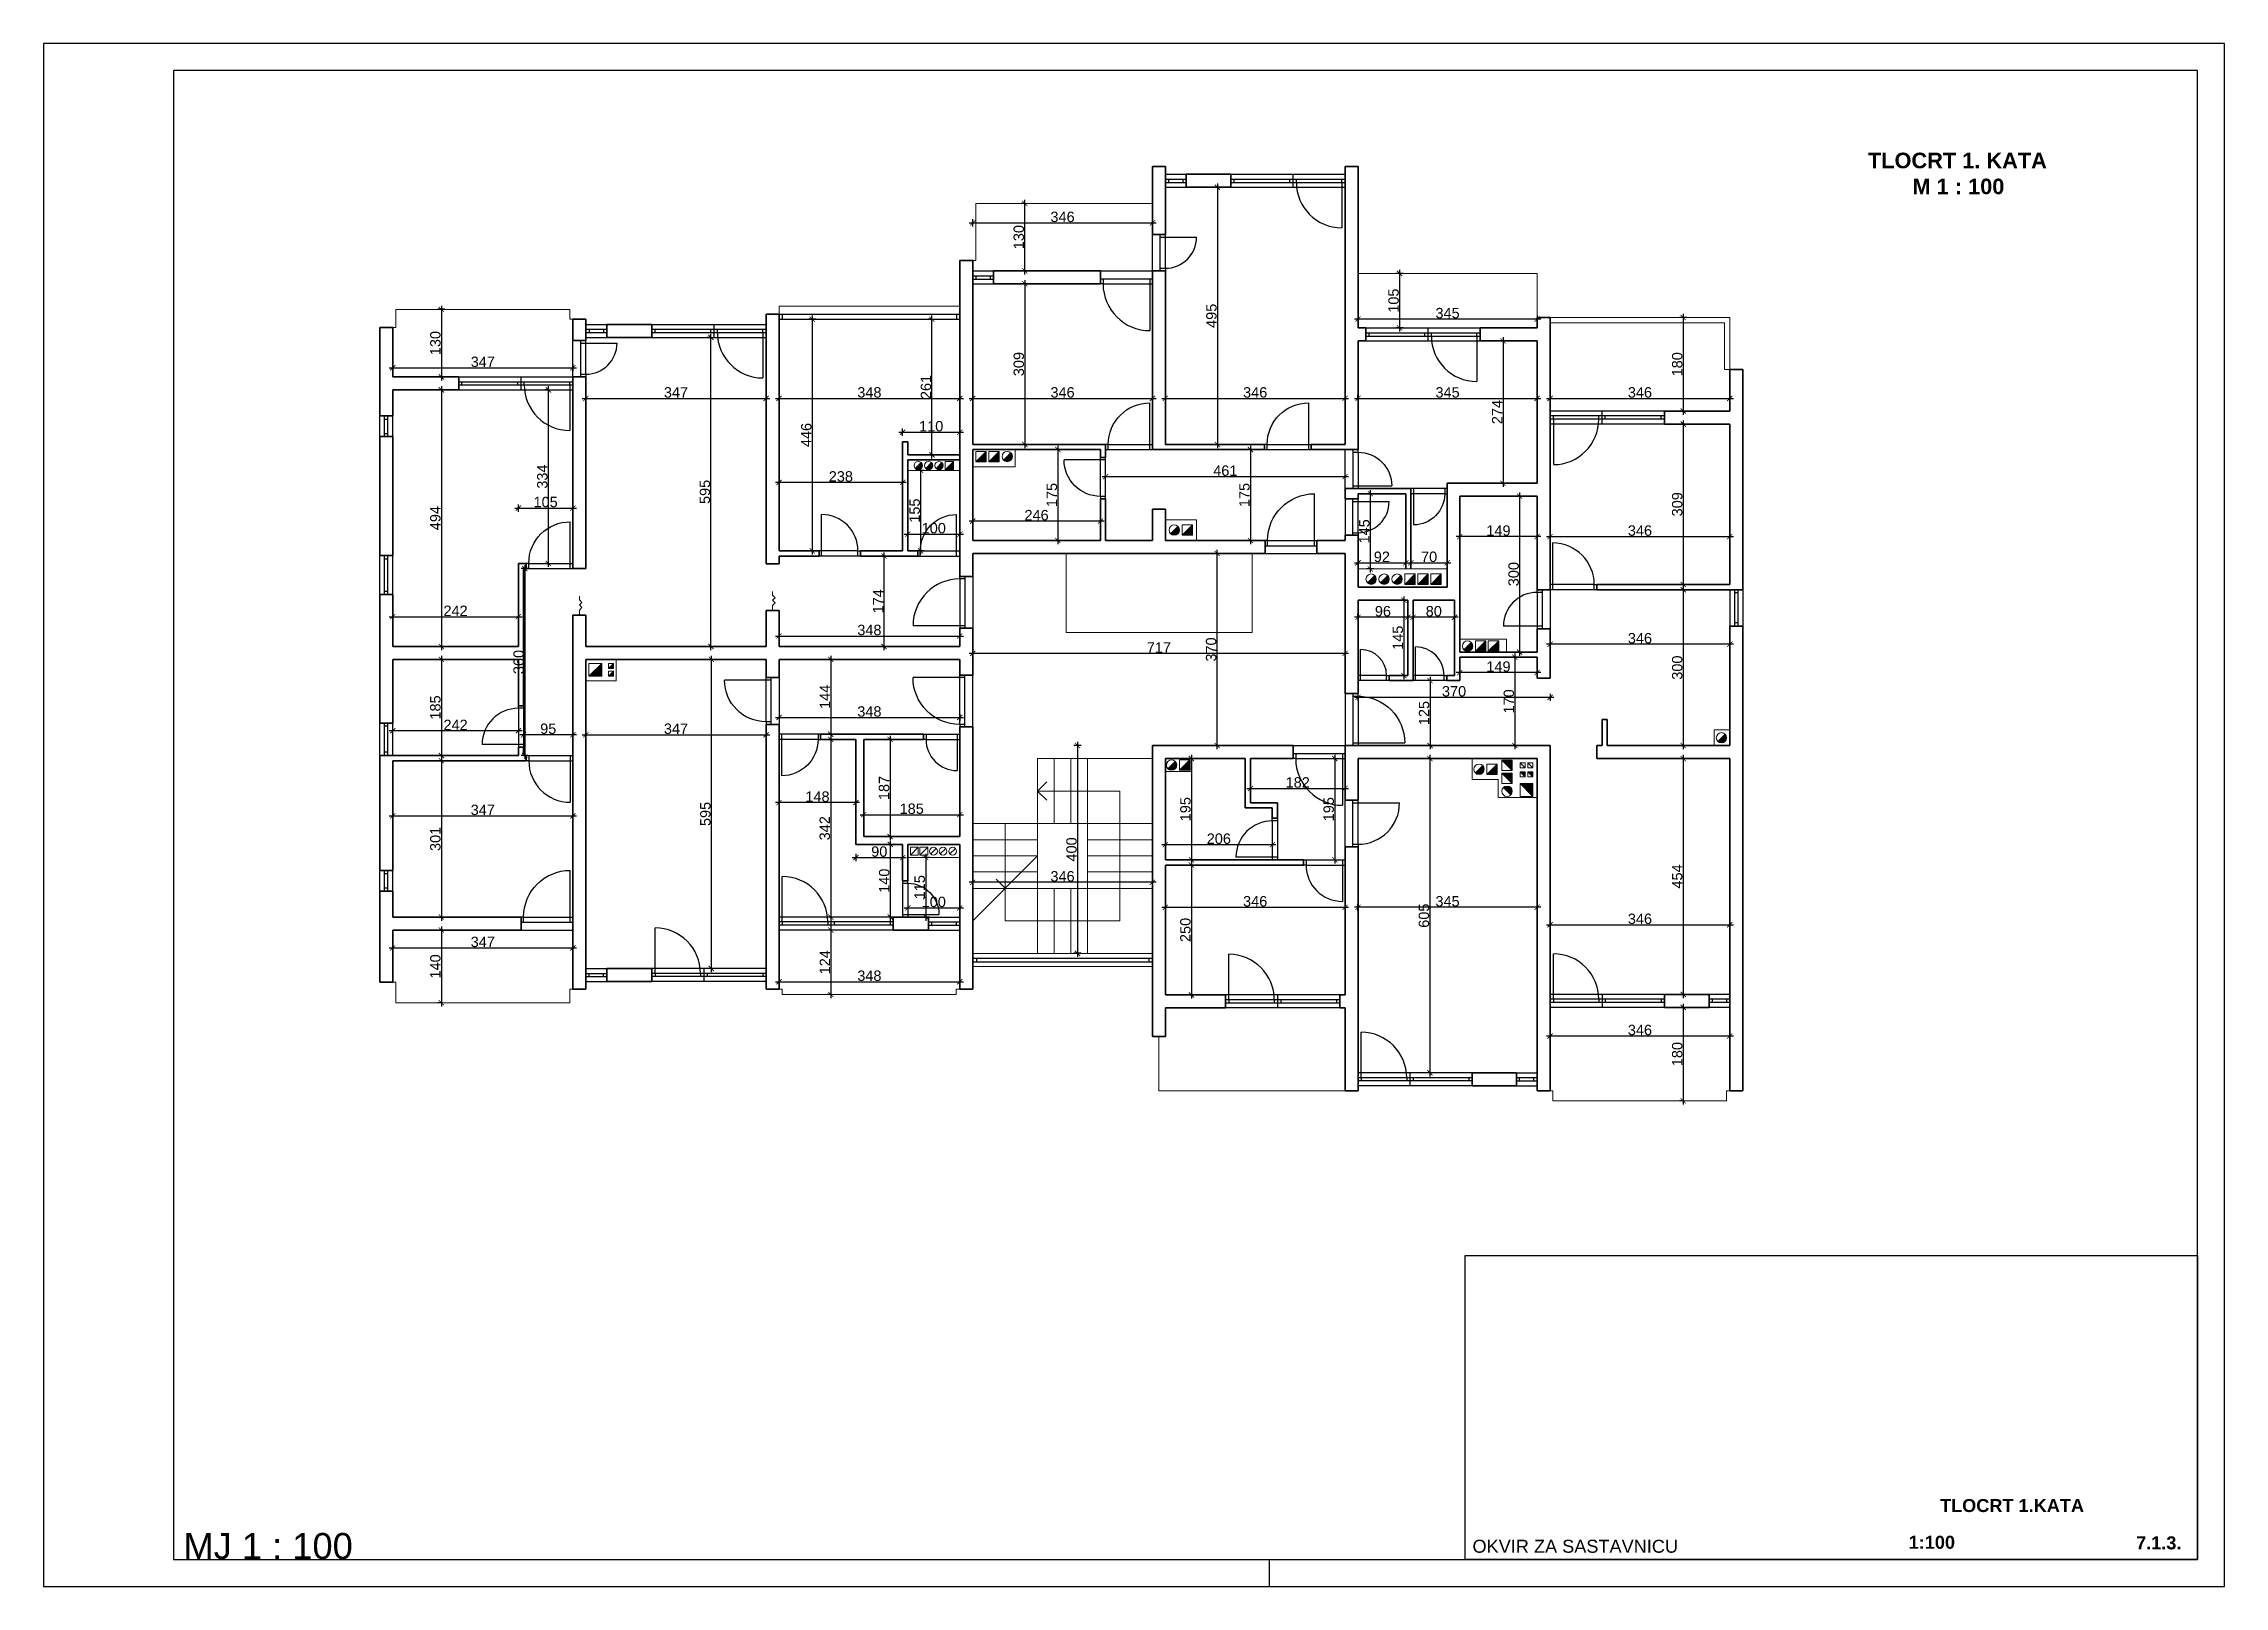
# Paper-space layout '7.1.3_KP_1.Kat' of a CAD drawing. Header units: centimetres, sheet in millimetres. Extents: x 0 to 420, y 0 to 297.
# The model-space entities are those that its viewports show. They can reach past a viewport. Long polylines and large blocks are cut down to what shows.
import ezdxf

# ---------------------------------------------------------------- set-up
doc = ezdxf.new("R2010")
doc.units = ezdxf.units.CM
doc.header["$PDMODE"] = 35
doc.header["$PDSIZE"] = 0.1
doc.linetypes.add('HIDDENX2', pattern=[19.05, 12.7, -6.35])
for name, color, linetype in [('_radni', 3, 'Continuous'), ('SAST_Okvir', 8, 'Continuous'), ('SAST_Tekst i Sastavnica', 7, 'Continuous'), ('SAST_Viewports', 8, 'Continuous'), ('TP_Hatch', 252, 'Continuous'), ('TP_Hidden', 8, 'HIDDENX2'), ('TP_Kotiranje', 3, 'Continuous'), ('TP_Otvori', 8, 'Continuous'), ('TP_Otvori.block', 8, 'Continuous')]:
    doc.layers.add(name, color=color, linetype=linetype)
doc.layers.add('SAST_Linija sastavnice', color=3, linetype='Continuous', plot=False)
for name, color, linetype, lineweight in [('SASTAVNICA', 7, 'Continuous', 0), ('TP_01 - 0.35', 1, 'Continuous', 35), ('TP_02 - 0.10', 2, 'Continuous', 9), ('TP_03 - 0.15', 3, 'Continuous', 15), ('TP_07 - 0.20', 7, 'Continuous', 20)]:
    doc.layers.add(name, color=color, linetype=linetype, lineweight=lineweight)
doc.styles.add('Kota', font='arialbd.ttf')
doc.styles.add('opisi', font='arial.ttf', dxfattribs={"height": 20})
doc.styles.get("Standard").update_dxf_attribs({"font": 'arial.ttf'})
doc.dimstyles.new('Radni', dxfattribs={"dimtxt": 20, "dimasz": 10, "dimexe": 7, "dimexo": 7, "dimgap": 1.25, "dimtad": 1, "dimdec": 1, "dimrnd": 0.5, "dimdsep": 46, "dimtxsty": 'Standard', "dimblk": 'ARCHTICK', "dimcen": 10, "dimdle": 7, "dimclrd": 256, "dimclre": 256, "dimadec": 1, "dimazin": 0, "dimtm": 1e-09, "dimtfac": 1, "dimtdec": 1, "dimtix": 1, "dimtmove": 0, "dimatfit": 0, "dimfxl": 7, "dimfxlon": 1, "dimarcsym": 0})

psp = doc.layouts.new('7.1.3_KP_1.Kat')

# ---------------------------------------------------------------- texts
at = {"layer": 'SAST_Tekst i Sastavnica', "char_height": 2.5, "style": 'opisi'}
for s, insert, width, attachment_point in [('{\\fArial|b1|i0|c238|p34;TLOCRT 1.KATA}', (379.1, 16.81), 47.3002, 2), ('{\\fArial|b1|i0|c238|p34;1:100}', (359.19, 9.74), 356.04, 1), ('{\\fArial|b1|i0|c238|p34;7.1.3.}', (402.99, 9.63), 6.3651, 1)]:
    psp.add_mtext(s, dxfattribs=dict(at, insert=insert, width=width, attachment_point=attachment_point))

msp = doc.modelspace()

# ---------------------------------------------------------------- texts
at = {"layer": 'SAST_Linija sastavnice', "attachment_point": 7, "rotation": 360}
for s, insert, char_height in [(' MJ 1 : 100', (646184510.92, 503274569.11), 50), ('OKVIR ZA SASTAVNICU', (646187012.84, 503274581.46), 25)]:
    msp.add_mtext(s, dxfattribs=dict(at, insert=insert, char_height=char_height))
at = {"layer": 'SASTAVNICA', "insert": (646187767.96, 503277277.17), "char_height": 30, "attachment_point": 1, "style": 'Kota'}
msp.add_mtext_dynamic_manual_height_columns('\\pi6.49754;TLOCRT 1. KATA\\P\\pi92.2513;M 1 : 100', width=356.5012, gutter_width=125, heights=[0], dxfattribs=at)

# ---------------------------------------------------------------- blocks, each defined once
blk = doc.blocks.new('*U526')
at = {"layer": 'TP_Otvori'}
for p, q in [((5, 0), (5, 60)), ((5, 0), (0, 0)), ((65, 0), (5, 0)), ((5, -10), (5, 0)), ((65, -10), (65, 0)), ((65, 0), (70, 0)), ((70, -10), (0, -10))]:
    blk.add_line(p, q, dxfattribs=at)
blk.add_arc((5, 0), 60, 0, 90, dxfattribs=at)
blk = doc.blocks.new('*U97')
at = {"layer": 'TP_Otvori'}
for p, q in [((5, 0), (5, 65)), ((5, 0), (0, 0)), ((70, 0), (5, 0)), ((5, -10), (5, 0)), ((70, -10), (70, 0)), ((70, 0), (75, 0)), ((75, -10), (0, -10))]:
    blk.add_line(p, q, dxfattribs=at)
blk.add_arc((5, 0), 65, 0, 90, dxfattribs=at)
blk = doc.blocks.new('*U527')
at = {"layer": 'TP_01 - 0.35'}
for p, q in [((0, 0), (0, -30)), ((48, 0), (48, -30))]:
    blk.add_line(p, q, dxfattribs=at)
at = {"layer": 'TP_Otvori'}
for p, q in [((0, 0), (48, 0)), ((0, -11.3), (48, -11.3)), ((0, -18.8), (48, -18.8)), ((0, -30), (48, -30)), ((7.5, -11.3), (7.5, -18.8)), ((40.5, -11.3), (40.5, -18.8))]:
    blk.add_line(p, q, dxfattribs=at)
blk = doc.blocks.new('*U90')
at = {"layer": 'TP_01 - 0.35'}
for p, q in [((0, 0), (0, -30)), ((84, 0), (84, -30))]:
    blk.add_line(p, q, dxfattribs=at)
at = {"layer": 'TP_Otvori'}
for p, q in [((0, 0), (84, 0)), ((0, -11.3), (84, -11.3)), ((0, -18.8), (84, -18.8)), ((0, -30), (84, -30)), ((7.5, -11.3), (7.5, -18.8)), ((76.5, -11.3), (76.5, -18.8))]:
    blk.add_line(p, q, dxfattribs=at)
blk = doc.blocks.new('*U523')
at = {"layer": 'TP_Otvori'}
for p, q in [((5, 0), (5, 80)), ((5, 0), (0, 0)), ((85, 0), (5, 0)), ((5, -10), (5, 0)), ((85, -10), (85, 0)), ((85, 0), (90, 0)), ((90, -10), (0, -10))]:
    blk.add_line(p, q, dxfattribs=at)
blk.add_arc((5, 0), 80, 0, 90, dxfattribs=at)
blk = doc.blocks.new('*U525')
at = {"layer": 'TP_Otvori'}
for p, q in [((5, 0), (5, 90)), ((5, 0), (0, 0)), ((95, 0), (5, 0)), ((5, -10), (5, 0)), ((95, -10), (95, 0)), ((95, 0), (100, 0)), ((100, -10), (0, -10))]:
    blk.add_line(p, q, dxfattribs=at)
blk.add_arc((5, 0), 90, 0, 90, dxfattribs=at)
blk = doc.blocks.new('*U86')
at = {"layer": 'TP_Otvori'}
for p, q in [((5, 0), (5, 50)), ((5, 0), (0, 0)), ((55, 0), (5, 0)), ((5, -10), (5, 0)), ((55, -10), (55, 0)), ((55, 0), (60, 0)), ((60, -10), (0, -10))]:
    blk.add_line(p, q, dxfattribs=at)
blk.add_arc((5, 0), 50, 0, 90, dxfattribs=at)
blk = doc.blocks.new('*U98')
at = {"layer": 'TP_Otvori'}
for p, q in [((5, 0), (5, 55)), ((5, 0), (0, 0)), ((60, 0), (5, 0)), ((5, -10), (5, 0)), ((60, -10), (60, 0)), ((60, 0), (65, 0)), ((65, -10), (0, -10))]:
    blk.add_line(p, q, dxfattribs=at)
blk.add_arc((5, 0), 55, 0, 90, dxfattribs=at)
blk = doc.blocks.new('*U524')
at = {"layer": 'TP_Otvori'}
for p, q in [((5, 0), (5, 70)), ((5, 0), (0, 0)), ((75, 0), (5, 0)), ((5, -10), (5, 0)), ((75, -10), (75, 0)), ((75, 0), (80, 0)), ((80, -10), (0, -10))]:
    blk.add_line(p, q, dxfattribs=at)
blk.add_arc((5, 0), 70, 0, 90, dxfattribs=at)
blk = doc.blocks.new('*U93')
at = {"layer": 'TP_01 - 0.35'}
for p, q in [((0, 0), (0, -30)), ((72, 0), (72, -30))]:
    blk.add_line(p, q, dxfattribs=at)
at = {"layer": 'TP_Otvori'}
for p, q in [((0, 0), (72, 0)), ((0, -11.3), (72, -11.3)), ((0, -18.8), (72, -18.8)), ((0, -30), (72, -30)), ((7.5, -11.3), (7.5, -18.8)), ((64.5, -11.3), (64.5, -18.8))]:
    blk.add_line(p, q, dxfattribs=at)
blk = doc.blocks.new('*U89')
at = {"layer": 'TP_01 - 0.35'}
for p, q in [((0, 0), (0, -30)), ((48, 0), (48, -30))]:
    blk.add_line(p, q, dxfattribs=at)
at = {"layer": 'TP_Otvori'}
for p, q in [((0, 0), (48, 0)), ((0, -11.3), (48, -11.3)), ((0, -18.8), (48, -18.8)), ((0, -30), (48, -30)), ((7.5, -11.3), (7.5, -18.8)), ((40.5, -11.3), (40.5, -18.8))]:
    blk.add_line(p, q, dxfattribs=at)
blk = doc.blocks.new('*U99')
at = {"layer": 'TP_01 - 0.35'}
for p, q in [((0, 0), (0, -30)), ((48, 0), (48, -30))]:
    blk.add_line(p, q, dxfattribs=at)
at = {"layer": 'TP_Otvori'}
for p, q in [((0, 0), (48, 0)), ((0, -11.3), (48, -11.3)), ((0, -18.8), (48, -18.8)), ((0, -30), (48, -30)), ((7.5, -11.3), (7.5, -18.8)), ((40.5, -11.3), (40.5, -18.8))]:
    blk.add_line(p, q, dxfattribs=at)
blk = doc.blocks.new('*U102')
at = {"layer": 'TP_01 - 0.35'}
for p, q in [((0, 0), (0, -30)), ((48, 0), (48, -30))]:
    blk.add_line(p, q, dxfattribs=at)
at = {"layer": 'TP_Otvori'}
for p, q in [((0, 0), (48, 0)), ((0, -11.3), (48, -11.3)), ((0, -18.8), (48, -18.8)), ((0, -30), (48, -30)), ((7.5, -11.3), (7.5, -18.8)), ((40.5, -11.3), (40.5, -18.8))]:
    blk.add_line(p, q, dxfattribs=at)
blk = doc.blocks.new('*U105')
at = {"layer": 'TP_01 - 0.35'}
for p, q in [((0, 0), (0, -30)), ((75, 0), (75, -30))]:
    blk.add_line(p, q, dxfattribs=at)
at = {"layer": 'TP_Otvori'}
for p, q in [((0, 0), (75, 0)), ((0, -11.3), (75, -11.3)), ((0, -18.8), (75, -18.8)), ((0, -30), (75, -30)), ((7.5, -11.3), (7.5, -18.8)), ((67.5, -11.3), (67.5, -18.8))]:
    blk.add_line(p, q, dxfattribs=at)
blk = doc.blocks.new('*U104')
at = {"layer": 'TP_Otvori'}
for p, q in [((5, 0), (5, 70)), ((5, 0), (0, 0)), ((75, 0), (5, 0)), ((5, -10), (5, 0)), ((75, -10), (75, 0)), ((75, 0), (80, 0)), ((80, -10), (0, -10))]:
    blk.add_line(p, q, dxfattribs=at)
blk.add_arc((5, 0), 70, 0, 90, dxfattribs=at)
blk = doc.blocks.new('*U101')
at = {"layer": 'TP_01 - 0.35'}
for p, q in [((0, 0), (0, -30)), ((90, 0), (90, -30))]:
    blk.add_line(p, q, dxfattribs=at)
at = {"layer": 'TP_Otvori'}
for p, q in [((0, 0), (90, 0)), ((0, -11.3), (90, -11.3)), ((0, -18.8), (90, -18.8)), ((0, -30), (90, -30)), ((7.5, -11.3), (7.5, -18.8)), ((82.5, -11.3), (82.5, -18.8))]:
    blk.add_line(p, q, dxfattribs=at)
blk = doc.blocks.new('_ArchTick')
at = {"color": 0, "linetype": 'ByBlock', "const_width": 0.15}
blk.add_lwpolyline([(-0.5, -0.5), (0.5, 0.5)], dxfattribs=at)
blk = doc.blocks.new('*D258')
at = {"layer": 'Defpoints', "color": 0, "transparency": 16777216}
for p in [(646185106.8, 503276975.6), (646185026.9, 503276845.6), (646185106.8, 503276845.6)]:
    blk.add_point(p, dxfattribs=at)
at = {"layer": 'TP_Kotiranje', "lineweight": -2, "transparency": 16777216}
for p, q in [((646185033.9, 503276975.6), (646185019.9, 503276975.6)), ((646185026.9, 503276982.6), (646185026.9, 503276838.6)), ((646185033.9, 503276845.6), (646185019.9, 503276845.6))]:
    blk.add_line(p, q, dxfattribs=at)
at = {"layer": 'TP_Kotiranje', "lineweight": -2, "transparency": 16777216, "xscale": 10, "yscale": 10, "zscale": 10}
for p, rotation in [((646185026.9, 503276975.6), 90), ((646185026.9, 503276845.6), 270)]:
    blk.add_blockref('_ArchTick', p, dxfattribs=dict(at, rotation=rotation))
at = {"layer": 'TP_Kotiranje', "color": 0, "transparency": 16777216, "insert": (646185015.5, 503276910.6), "char_height": 20, "attachment_point": 5, "rotation": 90}
blk.add_mtext('130', dxfattribs=at)
blk = doc.blocks.new('*D259')
at = {"layer": 'Defpoints', "color": 0, "transparency": 16777216}
for p in [(646185026.9, 503276820.6), (646185026.9, 503276326.6), (646185026.9, 503276326.6)]:
    blk.add_point(p, dxfattribs=at)
at = {"layer": 'TP_Kotiranje', "lineweight": -2, "transparency": 16777216}
for p, q in [((646185026.9, 503276820.6), (646185019.9, 503276820.6)), ((646185026.9, 503276827.6), (646185026.9, 503276319.6)), ((646185026.9, 503276326.6), (646185019.9, 503276326.6))]:
    blk.add_line(p, q, dxfattribs=at)
at = {"layer": 'TP_Kotiranje', "lineweight": -2, "transparency": 16777216, "xscale": 10, "yscale": 10, "zscale": 10}
for p, rotation in [((646185026.9, 503276820.6), 90), ((646185026.9, 503276326.6), 270)]:
    blk.add_blockref('_ArchTick', p, dxfattribs=dict(at, rotation=rotation))
at = {"layer": 'TP_Kotiranje', "color": 0, "transparency": 16777216, "insert": (646185015.5, 503276573.6), "char_height": 20, "attachment_point": 5, "rotation": 90}
blk.add_mtext('494', dxfattribs=at)
blk = doc.blocks.new('*D260')
at = {"layer": 'Defpoints', "color": 0, "transparency": 16777216}
for p in [(646185026.9, 503276301.6), (646185026.9, 503276116.6), (646185026.9, 503276116.6)]:
    blk.add_point(p, dxfattribs=at)
at = {"layer": 'TP_Kotiranje', "lineweight": -2, "transparency": 16777216}
for p, q in [((646185026.9, 503276301.6), (646185019.9, 503276301.6)), ((646185026.9, 503276308.6), (646185026.9, 503276109.6)), ((646185026.9, 503276116.6), (646185019.9, 503276116.6))]:
    blk.add_line(p, q, dxfattribs=at)
at = {"layer": 'TP_Kotiranje', "lineweight": -2, "transparency": 16777216, "xscale": 10, "yscale": 10, "zscale": 10}
for p, rotation in [((646185026.9, 503276301.6), 90), ((646185026.9, 503276116.6), 270)]:
    blk.add_blockref('_ArchTick', p, dxfattribs=dict(at, rotation=rotation))
at = {"layer": 'TP_Kotiranje', "color": 0, "transparency": 16777216, "insert": (646185015.5, 503276209.1), "char_height": 20, "attachment_point": 5, "rotation": 90}
blk.add_mtext('185', dxfattribs=at)
blk = doc.blocks.new('*D261')
at = {"layer": 'Defpoints', "color": 0, "transparency": 16777216}
for p in [(646185026.9, 503276106.6), (646185026.9, 503275805.6), (646185026.9, 503275805.6)]:
    blk.add_point(p, dxfattribs=at)
at = {"layer": 'TP_Kotiranje', "lineweight": -2, "transparency": 16777216}
for p, q in [((646185026.9, 503276106.6), (646185019.9, 503276106.6)), ((646185026.9, 503276113.6), (646185026.9, 503275798.6)), ((646185026.9, 503275805.6), (646185019.9, 503275805.6))]:
    blk.add_line(p, q, dxfattribs=at)
at = {"layer": 'TP_Kotiranje', "lineweight": -2, "transparency": 16777216, "xscale": 10, "yscale": 10, "zscale": 10}
for p, rotation in [((646185026.9, 503276106.6), 90), ((646185026.9, 503275805.6), 270)]:
    blk.add_blockref('_ArchTick', p, dxfattribs=dict(at, rotation=rotation))
at = {"layer": 'TP_Kotiranje', "color": 0, "transparency": 16777216, "insert": (646185015.5, 503275956.1), "char_height": 20, "attachment_point": 5, "rotation": 90}
blk.add_mtext('301', dxfattribs=at)
blk = doc.blocks.new('*D262')
at = {"layer": 'Defpoints', "color": 0, "transparency": 16777216}
for p in [(646185026.9, 503275780.6), (646185026.9, 503275640.6), (646185026.9, 503275640.6)]:
    blk.add_point(p, dxfattribs=at)
at = {"layer": 'TP_Kotiranje', "lineweight": -2, "transparency": 16777216}
for p, q in [((646185026.9, 503275780.6), (646185019.9, 503275780.6)), ((646185026.9, 503275787.6), (646185026.9, 503275633.6)), ((646185026.9, 503275640.6), (646185019.9, 503275640.6))]:
    blk.add_line(p, q, dxfattribs=at)
at = {"layer": 'TP_Kotiranje', "lineweight": -2, "transparency": 16777216, "xscale": 10, "yscale": 10, "zscale": 10}
for p, rotation in [((646185026.9, 503275780.6), 90), ((646185026.9, 503275640.6), 270)]:
    blk.add_blockref('_ArchTick', p, dxfattribs=dict(at, rotation=rotation))
at = {"layer": 'TP_Kotiranje', "color": 0, "transparency": 16777216, "insert": (646185015.5, 503275710.6), "char_height": 20, "attachment_point": 5, "rotation": 90}
blk.add_mtext('140', dxfattribs=at)
blk = doc.blocks.new('*D263')
at = {"layer": 'Defpoints', "color": 0, "transparency": 16777216}
for p in [(646185546.9, 503276301.6), (646185592.3, 503276301.6), (646185592.3, 503275706.6)]:
    blk.add_point(p, dxfattribs=at)
at = {"layer": 'TP_Kotiranje', "lineweight": -2, "transparency": 16777216}
for p, q in [((646185553.9, 503276301.6), (646185539.9, 503276301.6)), ((646185546.9, 503275699.6), (646185546.9, 503276308.6)), ((646185553.9, 503275706.6), (646185539.9, 503275706.6))]:
    blk.add_line(p, q, dxfattribs=at)
at = {"layer": 'TP_Kotiranje', "lineweight": -2, "transparency": 16777216, "xscale": 10, "yscale": 10, "zscale": 10}
for p, rotation in [((646185546.9, 503276301.6), 90), ((646185546.9, 503275706.6), 270)]:
    blk.add_blockref('_ArchTick', p, dxfattribs=dict(at, rotation=rotation))
at = {"layer": 'TP_Kotiranje', "color": 0, "transparency": 16777216, "insert": (646185535.5, 503276004.1), "char_height": 20, "attachment_point": 5, "rotation": 90}
blk.add_mtext('595', dxfattribs=at)
blk = doc.blocks.new('*D264')
at = {"layer": 'Defpoints', "color": 0, "transparency": 16777216}
for p in [(646185546.1, 503276921.6), (646185546.9, 503276921.6), (646185546.9, 503276326.6)]:
    blk.add_point(p, dxfattribs=at)
at = {"layer": 'TP_Kotiranje', "lineweight": -2, "transparency": 16777216}
for p, q in [((646185546.1, 503276319.6), (646185546.1, 503276928.6)), ((646185546.1, 503276921.6), (646185539.1, 503276921.6)), ((646185546.1, 503276326.6), (646185539.1, 503276326.6))]:
    blk.add_line(p, q, dxfattribs=at)
at = {"layer": 'TP_Kotiranje', "lineweight": -2, "transparency": 16777216, "xscale": 10, "yscale": 10, "zscale": 10}
for p, rotation in [((646185546.1, 503276921.6), 90), ((646185546.1, 503276326.6), 270)]:
    blk.add_blockref('_ArchTick', p, dxfattribs=dict(at, rotation=rotation))
at = {"layer": 'TP_Kotiranje', "color": 0, "transparency": 16777216, "insert": (646185534.6, 503276624.1), "char_height": 20, "attachment_point": 5, "rotation": 90}
blk.add_mtext('595', dxfattribs=at)
blk = doc.blocks.new('*D265')
at = {"layer": 'Defpoints', "color": 0, "transparency": 16777216}
for p in [(646185185.3, 503276326.6), (646185280.3, 503276326.6), (646185185.3, 503276156.6)]:
    blk.add_point(p, dxfattribs=at)
at = {"layer": 'TP_Kotiranje', "lineweight": -2, "transparency": 16777216}
for p, q in [((646185287.3, 503276156.6), (646185178.3, 503276156.6)), ((646185185.3, 503276163.6), (646185185.3, 503276149.6)), ((646185280.3, 503276163.6), (646185280.3, 503276149.6))]:
    blk.add_line(p, q, dxfattribs=at)
at = {"layer": 'TP_Kotiranje', "lineweight": -2, "transparency": 16777216, "xscale": 10, "yscale": 10, "zscale": 10, "rotation": 180}
blk.add_blockref('_ArchTick', (646185185.3, 503276156.6), dxfattribs=at)
at = {"layer": 'TP_Kotiranje', "lineweight": -2, "transparency": 16777216, "xscale": 10, "yscale": 10, "zscale": 10}
blk.add_blockref('_ArchTick', (646185280.3, 503276156.6), dxfattribs=at)
at = {"layer": 'TP_Kotiranje', "color": 0, "transparency": 16777216, "insert": (646185232.8, 503276168.1), "char_height": 20, "attachment_point": 5}
blk.add_mtext('95', dxfattribs=at)
blk = doc.blocks.new('*D266')
at = {"layer": 'Defpoints', "color": 0, "transparency": 16777216}
for p in [(646184933.3, 503276164.2), (646184933.3, 503276164.2), (646185175.3, 503276164.2)]:
    blk.add_point(p, dxfattribs=at)
at = {"layer": 'TP_Kotiranje', "lineweight": -2, "transparency": 16777216}
for p, q in [((646185182.3, 503276164.2), (646184926.3, 503276164.2)), ((646184933.3, 503276164.2), (646184933.3, 503276171.2)), ((646185175.3, 503276164.2), (646185175.3, 503276157.2))]:
    blk.add_line(p, q, dxfattribs=at)
at = {"layer": 'TP_Kotiranje', "lineweight": -2, "transparency": 16777216, "xscale": 10, "yscale": 10, "zscale": 10, "rotation": 180}
blk.add_blockref('_ArchTick', (646184933.3, 503276164.2), dxfattribs=at)
at = {"layer": 'TP_Kotiranje', "lineweight": -2, "transparency": 16777216, "xscale": 10, "yscale": 10, "zscale": 10}
blk.add_blockref('_ArchTick', (646185175.3, 503276164.2), dxfattribs=at)
at = {"layer": 'TP_Kotiranje', "color": 0, "transparency": 16777216, "insert": (646185054.3, 503276175.5), "char_height": 20, "attachment_point": 5}
blk.add_mtext('242', dxfattribs=at)
blk = doc.blocks.new('*D267')
at = {"layer": 'Defpoints', "color": 0, "transparency": 16777216}
for p in [(646185305.3, 503276156.6), (646185652.3, 503276156.6), (646185652.3, 503276156.6)]:
    blk.add_point(p, dxfattribs=at)
at = {"layer": 'TP_Kotiranje', "lineweight": -2, "transparency": 16777216}
for p, q in [((646185298.3, 503276156.6), (646185659.3, 503276156.6)), ((646185305.3, 503276156.6), (646185305.3, 503276149.6)), ((646185652.3, 503276156.6), (646185652.3, 503276163.6))]:
    blk.add_line(p, q, dxfattribs=at)
at = {"layer": 'TP_Kotiranje', "lineweight": -2, "transparency": 16777216, "xscale": 10, "yscale": 10, "zscale": 10, "rotation": 180}
blk.add_blockref('_ArchTick', (646185305.3, 503276156.6), dxfattribs=at)
at = {"layer": 'TP_Kotiranje', "lineweight": -2, "transparency": 16777216, "xscale": 10, "yscale": 10, "zscale": 10}
blk.add_blockref('_ArchTick', (646185652.3, 503276156.6), dxfattribs=at)
at = {"layer": 'TP_Kotiranje', "color": 0, "transparency": 16777216, "insert": (646185478.8, 503276168.1), "char_height": 20, "attachment_point": 5}
blk.add_mtext('347', dxfattribs=at)
blk = doc.blocks.new('*D268')
at = {"layer": 'Defpoints', "color": 0, "transparency": 16777216}
for p in [(646185677.3, 503276221.6), (646186025.3, 503276221.6), (646186025.3, 503276189.9)]:
    blk.add_point(p, dxfattribs=at)
at = {"layer": 'TP_Kotiranje', "lineweight": -2, "transparency": 16777216}
for p, q in [((646185670.3, 503276189.9), (646186032.3, 503276189.9)), ((646185677.3, 503276196.9), (646185677.3, 503276182.9)), ((646186025.3, 503276196.9), (646186025.3, 503276182.9))]:
    blk.add_line(p, q, dxfattribs=at)
at = {"layer": 'TP_Kotiranje', "lineweight": -2, "transparency": 16777216, "xscale": 10, "yscale": 10, "zscale": 10, "rotation": 180}
blk.add_blockref('_ArchTick', (646185677.3, 503276189.9), dxfattribs=at)
at = {"layer": 'TP_Kotiranje', "lineweight": -2, "transparency": 16777216, "xscale": 10, "yscale": 10, "zscale": 10}
blk.add_blockref('_ArchTick', (646186025.3, 503276189.9), dxfattribs=at)
at = {"layer": 'TP_Kotiranje', "color": 0, "transparency": 16777216, "insert": (646185851.3, 503276201.3), "char_height": 20, "attachment_point": 5}
blk.add_mtext('348', dxfattribs=at)
blk = doc.blocks.new('*D269')
at = {"layer": 'Defpoints', "color": 0, "transparency": 16777216}
for p in [(646185851.3, 503276301.6), (646185757.3, 503276157.6), (646185776.9, 503276157.6)]:
    blk.add_point(p, dxfattribs=at)
at = {"layer": 'TP_Kotiranje', "lineweight": -2, "transparency": 16777216}
for p, q in [((646185783.9, 503276301.6), (646185769.9, 503276301.6)), ((646185776.9, 503276308.6), (646185776.9, 503276150.6)), ((646185769.9, 503276157.6), (646185783.9, 503276157.6))]:
    blk.add_line(p, q, dxfattribs=at)
at = {"layer": 'TP_Kotiranje', "lineweight": -2, "transparency": 16777216, "xscale": 10, "yscale": 10, "zscale": 10}
for p, rotation in [((646185776.9, 503276301.6), 90), ((646185776.9, 503276157.6), 270)]:
    blk.add_blockref('_ArchTick', p, dxfattribs=dict(at, rotation=rotation))
at = {"layer": 'TP_Kotiranje', "color": 0, "transparency": 16777216, "insert": (646185765.6, 503276229.6), "char_height": 20, "attachment_point": 5, "rotation": 90}
blk.add_mtext('144', dxfattribs=at)
blk = doc.blocks.new('*D270')
at = {"layer": 'Defpoints', "color": 0, "transparency": 16777216}
for p in [(646185776.9, 503276147.6), (646185776.9, 503275805.6), (646185776.9, 503275805.6)]:
    blk.add_point(p, dxfattribs=at)
at = {"layer": 'TP_Kotiranje', "lineweight": -2, "transparency": 16777216}
for p, q in [((646185776.9, 503276154.6), (646185776.9, 503275798.6)), ((646185776.9, 503276147.6), (646185783.9, 503276147.6)), ((646185776.9, 503275805.6), (646185769.9, 503275805.6))]:
    blk.add_line(p, q, dxfattribs=at)
at = {"layer": 'TP_Kotiranje', "lineweight": -2, "transparency": 16777216, "xscale": 10, "yscale": 10, "zscale": 10}
for p, rotation in [((646185776.9, 503276147.6), 90), ((646185776.9, 503275805.6), 270)]:
    blk.add_blockref('_ArchTick', p, dxfattribs=dict(at, rotation=rotation))
at = {"layer": 'TP_Kotiranje', "color": 0, "transparency": 16777216, "insert": (646185765.4, 503275976.6), "char_height": 20, "attachment_point": 5, "rotation": 90}
blk.add_mtext('342', dxfattribs=at)
blk = doc.blocks.new('*D271')
at = {"layer": 'Defpoints', "color": 0, "transparency": 16777216}
for p in [(646185776.9, 503275780.6), (646185776.9, 503275656.6), (646185776.9, 503275656.6)]:
    blk.add_point(p, dxfattribs=at)
at = {"layer": 'TP_Kotiranje', "lineweight": -2, "transparency": 16777216}
for p, q in [((646185776.9, 503275780.6), (646185769.9, 503275780.6)), ((646185776.9, 503275787.6), (646185776.9, 503275649.6)), ((646185776.9, 503275656.6), (646185769.9, 503275656.6))]:
    blk.add_line(p, q, dxfattribs=at)
at = {"layer": 'TP_Kotiranje', "lineweight": -2, "transparency": 16777216, "xscale": 10, "yscale": 10, "zscale": 10}
for p, rotation in [((646185776.9, 503275780.6), 90), ((646185776.9, 503275656.6), 270)]:
    blk.add_blockref('_ArchTick', p, dxfattribs=dict(at, rotation=rotation))
at = {"layer": 'TP_Kotiranje', "color": 0, "transparency": 16777216, "insert": (646185765.6, 503275718.6), "char_height": 20, "attachment_point": 5, "rotation": 90}
blk.add_mtext('124', dxfattribs=at)
blk = doc.blocks.new('*D272')
at = {"layer": 'Defpoints', "color": 0, "transparency": 16777216}
for p in [(646186025.3, 503275681.1), (646185677.3, 503275666.6), (646186025.3, 503275666.6)]:
    blk.add_point(p, dxfattribs=at)
at = {"layer": 'TP_Kotiranje', "lineweight": -2, "transparency": 16777216}
for p, q in [((646185670.3, 503275681.1), (646186032.3, 503275681.1)), ((646185677.3, 503275674.1), (646185677.3, 503275688.1)), ((646186025.3, 503275674.1), (646186025.3, 503275688.1))]:
    blk.add_line(p, q, dxfattribs=at)
at = {"layer": 'TP_Kotiranje', "lineweight": -2, "transparency": 16777216, "xscale": 10, "yscale": 10, "zscale": 10, "rotation": 180}
blk.add_blockref('_ArchTick', (646185677.3, 503275681.1), dxfattribs=at)
at = {"layer": 'TP_Kotiranje', "lineweight": -2, "transparency": 16777216, "xscale": 10, "yscale": 10, "zscale": 10}
blk.add_blockref('_ArchTick', (646186025.3, 503275681.1), dxfattribs=at)
at = {"layer": 'TP_Kotiranje', "color": 0, "transparency": 16777216, "insert": (646185851.3, 503275692.6), "char_height": 20, "attachment_point": 5}
blk.add_mtext('348', dxfattribs=at)
blk = doc.blocks.new('*D273')
at = {"layer": 'Defpoints', "color": 0, "transparency": 16777216}
for p in [(646185975.3, 503275920.6), (646185959.8, 503275805.6), (646185975.3, 503275805.6)]:
    blk.add_point(p, dxfattribs=at)
at = {"layer": 'TP_Kotiranje', "lineweight": -2, "transparency": 16777216}
for p, q in [((646185966.8, 503275920.6), (646185952.8, 503275920.6)), ((646185959.8, 503275927.6), (646185959.8, 503275798.6)), ((646185966.8, 503275805.6), (646185952.8, 503275805.6))]:
    blk.add_line(p, q, dxfattribs=at)
at = {"layer": 'TP_Kotiranje', "lineweight": -2, "transparency": 16777216, "xscale": 10, "yscale": 10, "zscale": 10}
for p, rotation in [((646185959.8, 503275920.6), 90), ((646185959.8, 503275805.6), 270)]:
    blk.add_blockref('_ArchTick', p, dxfattribs=dict(at, rotation=rotation))
at = {"layer": 'TP_Kotiranje', "color": 0, "transparency": 16777216, "insert": (646185948.3, 503275863.1), "char_height": 20, "attachment_point": 5, "rotation": 90}
blk.add_mtext('115', dxfattribs=at)
blk = doc.blocks.new('*D274')
at = {"layer": 'Defpoints', "color": 0, "transparency": 16777216}
for p in [(646185925.3, 503275840.6), (646186025.3, 503275840.6), (646186025.3, 503275823.2)]:
    blk.add_point(p, dxfattribs=at)
at = {"layer": 'TP_Kotiranje', "lineweight": -2, "transparency": 16777216}
for p, q in [((646185918.3, 503275823.2), (646186032.3, 503275823.2)), ((646185925.3, 503275830.2), (646185925.3, 503275816.2)), ((646186025.3, 503275830.2), (646186025.3, 503275816.2))]:
    blk.add_line(p, q, dxfattribs=at)
at = {"layer": 'TP_Kotiranje', "lineweight": -2, "transparency": 16777216, "xscale": 10, "yscale": 10, "zscale": 10, "rotation": 180}
blk.add_blockref('_ArchTick', (646185925.3, 503275823.2), dxfattribs=at)
at = {"layer": 'TP_Kotiranje', "lineweight": -2, "transparency": 16777216, "xscale": 10, "yscale": 10, "zscale": 10}
blk.add_blockref('_ArchTick', (646186025.3, 503275823.2), dxfattribs=at)
at = {"layer": 'TP_Kotiranje', "color": 0, "transparency": 16777216, "insert": (646185975.3, 503275834.7), "char_height": 20, "attachment_point": 5}
blk.add_mtext('100', dxfattribs=at)
blk = doc.blocks.new('*D275')
at = {"layer": 'Defpoints', "color": 0, "transparency": 16777216}
for p in [(646185840.3, 503276054.1), (646186025.3, 503276054.1), (646186025.3, 503276002.7)]:
    blk.add_point(p, dxfattribs=at)
at = {"layer": 'TP_Kotiranje', "lineweight": -2, "transparency": 16777216}
for p, q in [((646185840.3, 503276009.7), (646185840.3, 503275995.7)), ((646186025.3, 503276009.7), (646186025.3, 503275995.7)), ((646185833.3, 503276002.7), (646186032.3, 503276002.7))]:
    blk.add_line(p, q, dxfattribs=at)
at = {"layer": 'TP_Kotiranje', "lineweight": -2, "transparency": 16777216, "xscale": 10, "yscale": 10, "zscale": 10, "rotation": 180}
blk.add_blockref('_ArchTick', (646185840.3, 503276002.7), dxfattribs=at)
at = {"layer": 'TP_Kotiranje', "lineweight": -2, "transparency": 16777216, "xscale": 10, "yscale": 10, "zscale": 10}
blk.add_blockref('_ArchTick', (646186025.3, 503276002.7), dxfattribs=at)
at = {"layer": 'TP_Kotiranje', "color": 0, "transparency": 16777216, "insert": (646185932.8, 503276014.1), "char_height": 20, "attachment_point": 5}
blk.add_mtext('185', dxfattribs=at)
blk = doc.blocks.new('*D276')
at = {"layer": 'Defpoints', "color": 0, "transparency": 16777216}
for p in [(646185897.8, 503276147.6), (646185891.1, 503275960.6), (646185897.8, 503275960.6)]:
    blk.add_point(p, dxfattribs=at)
at = {"layer": 'TP_Kotiranje', "lineweight": -2, "transparency": 16777216}
for p, q in [((646185891.1, 503276147.6), (646185884.1, 503276147.6)), ((646185891.1, 503276154.6), (646185891.1, 503275953.6)), ((646185891.1, 503275960.6), (646185884.1, 503275960.6))]:
    blk.add_line(p, q, dxfattribs=at)
at = {"layer": 'TP_Kotiranje', "lineweight": -2, "transparency": 16777216, "xscale": 10, "yscale": 10, "zscale": 10}
for p, rotation in [((646185891.1, 503276147.6), 90), ((646185891.1, 503275960.6), 270)]:
    blk.add_blockref('_ArchTick', p, dxfattribs=dict(at, rotation=rotation))
at = {"layer": 'TP_Kotiranje', "color": 0, "transparency": 16777216, "insert": (646185879.6, 503276054.1), "char_height": 20, "attachment_point": 5, "rotation": 90}
blk.add_mtext('187', dxfattribs=at)
blk = doc.blocks.new('*D277')
at = {"layer": 'Defpoints', "color": 0, "transparency": 16777216}
for p in [(646184933.3, 503276001.1), (646185280.3, 503276001.1), (646185280.3, 503276000.4)]:
    blk.add_point(p, dxfattribs=at)
at = {"layer": 'TP_Kotiranje', "lineweight": -2, "transparency": 16777216}
for p, q in [((646184926.3, 503276000.4), (646185287.3, 503276000.4)), ((646184933.3, 503276000.4), (646184933.3, 503275993.4)), ((646185280.3, 503276000.4), (646185280.3, 503275993.4))]:
    blk.add_line(p, q, dxfattribs=at)
at = {"layer": 'TP_Kotiranje', "lineweight": -2, "transparency": 16777216, "xscale": 10, "yscale": 10, "zscale": 10, "rotation": 180}
blk.add_blockref('_ArchTick', (646184933.3, 503276000.4), dxfattribs=at)
at = {"layer": 'TP_Kotiranje', "lineweight": -2, "transparency": 16777216, "xscale": 10, "yscale": 10, "zscale": 10}
blk.add_blockref('_ArchTick', (646185280.3, 503276000.4), dxfattribs=at)
at = {"layer": 'TP_Kotiranje', "color": 0, "transparency": 16777216, "insert": (646185106.8, 503276011.9), "char_height": 20, "attachment_point": 5}
blk.add_mtext('347', dxfattribs=at)
blk = doc.blocks.new('*D278')
at = {"layer": 'Defpoints', "color": 0, "transparency": 16777216}
for p in [(646184933.3, 503275730.6), (646185280.3, 503275746.2), (646185280.3, 503275730.6)]:
    blk.add_point(p, dxfattribs=at)
at = {"layer": 'TP_Kotiranje', "lineweight": -2, "transparency": 16777216}
for p, q in [((646184933.3, 503275739.2), (646184933.3, 503275753.2)), ((646185280.3, 503275739.2), (646185280.3, 503275753.2)), ((646184926.3, 503275746.2), (646185287.3, 503275746.2))]:
    blk.add_line(p, q, dxfattribs=at)
at = {"layer": 'TP_Kotiranje', "lineweight": -2, "transparency": 16777216, "xscale": 10, "yscale": 10, "zscale": 10, "rotation": 180}
blk.add_blockref('_ArchTick', (646184933.3, 503275746.2), dxfattribs=at)
at = {"layer": 'TP_Kotiranje', "lineweight": -2, "transparency": 16777216, "xscale": 10, "yscale": 10, "zscale": 10}
blk.add_blockref('_ArchTick', (646185280.3, 503275746.2), dxfattribs=at)
at = {"layer": 'TP_Kotiranje', "color": 0, "transparency": 16777216, "insert": (646185106.8, 503275757.7), "char_height": 20, "attachment_point": 5}
blk.add_mtext('347', dxfattribs=at)
blk = doc.blocks.new('*D279')
at = {"layer": 'Defpoints', "color": 0, "transparency": 16777216}
for p in [(646185233, 503276820.6), (646185235.2, 503276820.6), (646185235.3, 503276486.6)]:
    blk.add_point(p, dxfattribs=at)
at = {"layer": 'TP_Kotiranje', "lineweight": -2, "transparency": 16777216}
for p, q in [((646185233, 503276820.6), (646185226, 503276820.6)), ((646185233, 503276479.6), (646185233, 503276827.6)), ((646185233, 503276486.6), (646185226, 503276486.6))]:
    blk.add_line(p, q, dxfattribs=at)
at = {"layer": 'TP_Kotiranje', "lineweight": -2, "transparency": 16777216, "xscale": 10, "yscale": 10, "zscale": 10}
for p, rotation in [((646185233, 503276820.6), 90), ((646185233, 503276486.6), 270)]:
    blk.add_blockref('_ArchTick', p, dxfattribs=dict(at, rotation=rotation))
at = {"layer": 'TP_Kotiranje', "color": 0, "transparency": 16777216, "insert": (646185221.5, 503276653.6), "char_height": 20, "attachment_point": 5, "rotation": 90}
blk.add_mtext('334', dxfattribs=at)
blk = doc.blocks.new('*D280')
at = {"layer": 'Defpoints', "color": 0, "transparency": 16777216}
for p in [(646184933.3, 503276616.1), (646185175.3, 503276406.6), (646185175.3, 503276383.9)]:
    blk.add_point(p, dxfattribs=at)
at = {"layer": 'TP_Kotiranje', "lineweight": -2, "transparency": 16777216}
for p, q in [((646184926.3, 503276383.9), (646185182.3, 503276383.9)), ((646184933.3, 503276390.9), (646184933.3, 503276376.9)), ((646185175.3, 503276390.9), (646185175.3, 503276376.9))]:
    blk.add_line(p, q, dxfattribs=at)
at = {"layer": 'TP_Kotiranje', "lineweight": -2, "transparency": 16777216, "xscale": 10, "yscale": 10, "zscale": 10, "rotation": 180}
blk.add_blockref('_ArchTick', (646184933.3, 503276383.9), dxfattribs=at)
at = {"layer": 'TP_Kotiranje', "lineweight": -2, "transparency": 16777216, "xscale": 10, "yscale": 10, "zscale": 10}
blk.add_blockref('_ArchTick', (646185175.3, 503276383.9), dxfattribs=at)
at = {"layer": 'TP_Kotiranje', "color": 0, "transparency": 16777216, "insert": (646185054.3, 503276395.2), "char_height": 20, "attachment_point": 5}
blk.add_mtext('242', dxfattribs=at)
blk = doc.blocks.new('*D281')
at = {"layer": 'Defpoints', "color": 0, "transparency": 16777216}
for p in [(646185280.3, 503276593), (646185175.3, 503276486.6), (646185280.3, 503276486.6)]:
    blk.add_point(p, dxfattribs=at)
at = {"layer": 'TP_Kotiranje', "lineweight": -2, "transparency": 16777216}
for p, q in [((646185168.3, 503276593), (646185287.3, 503276593)), ((646185175.3, 503276586), (646185175.3, 503276600)), ((646185280.3, 503276586), (646185280.3, 503276600))]:
    blk.add_line(p, q, dxfattribs=at)
at = {"layer": 'TP_Kotiranje', "lineweight": -2, "transparency": 16777216, "xscale": 10, "yscale": 10, "zscale": 10, "rotation": 180}
blk.add_blockref('_ArchTick', (646185175.3, 503276593), dxfattribs=at)
at = {"layer": 'TP_Kotiranje', "lineweight": -2, "transparency": 16777216, "xscale": 10, "yscale": 10, "zscale": 10}
blk.add_blockref('_ArchTick', (646185280.3, 503276593), dxfattribs=at)
at = {"layer": 'TP_Kotiranje', "color": 0, "transparency": 16777216, "insert": (646185227.8, 503276604.5), "char_height": 20, "attachment_point": 5}
blk.add_mtext('105', dxfattribs=at)
blk = doc.blocks.new('*D282')
at = {"layer": 'Defpoints', "color": 0, "transparency": 16777216}
for p in [(646184933.3, 503276893.1), (646185280.3, 503276893.1), (646185280.3, 503276863.1)]:
    blk.add_point(p, dxfattribs=at)
at = {"layer": 'TP_Kotiranje', "lineweight": -2, "transparency": 16777216}
for p, q in [((646184926.3, 503276863.1), (646185287.3, 503276863.1)), ((646184933.3, 503276870.1), (646184933.3, 503276856.1)), ((646185280.3, 503276870.1), (646185280.3, 503276856.1))]:
    blk.add_line(p, q, dxfattribs=at)
at = {"layer": 'TP_Kotiranje', "lineweight": -2, "transparency": 16777216, "xscale": 10, "yscale": 10, "zscale": 10, "rotation": 180}
blk.add_blockref('_ArchTick', (646184933.3, 503276863.1), dxfattribs=at)
at = {"layer": 'TP_Kotiranje', "lineweight": -2, "transparency": 16777216, "xscale": 10, "yscale": 10, "zscale": 10}
blk.add_blockref('_ArchTick', (646185280.3, 503276863.1), dxfattribs=at)
at = {"layer": 'TP_Kotiranje', "color": 0, "transparency": 16777216, "insert": (646185106.8, 503276874.5), "char_height": 20, "attachment_point": 5}
blk.add_mtext('347', dxfattribs=at)
blk = doc.blocks.new('*D283')
at = {"layer": 'Defpoints', "color": 0, "transparency": 16777216}
for p in [(646185652.3, 503276804.1), (646185305.3, 503276661.1), (646185652.3, 503276661.1)]:
    blk.add_point(p, dxfattribs=at)
at = {"layer": 'TP_Kotiranje', "lineweight": -2, "transparency": 16777216}
for p, q in [((646185298.3, 503276804.1), (646185659.3, 503276804.1)), ((646185305.3, 503276797.1), (646185305.3, 503276811.1)), ((646185652.3, 503276797.1), (646185652.3, 503276811.1))]:
    blk.add_line(p, q, dxfattribs=at)
at = {"layer": 'TP_Kotiranje', "lineweight": -2, "transparency": 16777216, "xscale": 10, "yscale": 10, "zscale": 10, "rotation": 180}
blk.add_blockref('_ArchTick', (646185305.3, 503276804.1), dxfattribs=at)
at = {"layer": 'TP_Kotiranje', "lineweight": -2, "transparency": 16777216, "xscale": 10, "yscale": 10, "zscale": 10}
blk.add_blockref('_ArchTick', (646185652.3, 503276804.1), dxfattribs=at)
at = {"layer": 'TP_Kotiranje', "color": 0, "transparency": 16777216, "insert": (646185478.8, 503276815.6), "char_height": 20, "attachment_point": 5}
blk.add_mtext('347', dxfattribs=at)
blk = doc.blocks.new('*D284')
at = {"layer": 'Defpoints', "color": 0, "transparency": 16777216}
for p in [(646185677.3, 503276804.1), (646186025.3, 503276804.1), (646186025.3, 503276804.1)]:
    blk.add_point(p, dxfattribs=at)
at = {"layer": 'TP_Kotiranje', "lineweight": -2, "transparency": 16777216}
for p, q in [((646185670.3, 503276804.1), (646186032.3, 503276804.1)), ((646185677.3, 503276804.1), (646185677.3, 503276811.1)), ((646186025.3, 503276804.1), (646186025.3, 503276811.1))]:
    blk.add_line(p, q, dxfattribs=at)
at = {"layer": 'TP_Kotiranje', "lineweight": -2, "transparency": 16777216, "xscale": 10, "yscale": 10, "zscale": 10, "rotation": 180}
blk.add_blockref('_ArchTick', (646185677.3, 503276804.1), dxfattribs=at)
at = {"layer": 'TP_Kotiranje', "lineweight": -2, "transparency": 16777216, "xscale": 10, "yscale": 10, "zscale": 10}
blk.add_blockref('_ArchTick', (646186025.3, 503276804.1), dxfattribs=at)
at = {"layer": 'TP_Kotiranje', "color": 0, "transparency": 16777216, "insert": (646185851.3, 503276815.6), "char_height": 20, "attachment_point": 5}
blk.add_mtext('348', dxfattribs=at)
blk = doc.blocks.new('*D285')
at = {"layer": 'Defpoints', "color": 0, "transparency": 16777216}
for p in [(646186050.3, 503276804.1), (646186396.3, 503276804.1), (646186396.3, 503276804.1)]:
    blk.add_point(p, dxfattribs=at)
at = {"layer": 'TP_Kotiranje', "lineweight": -2, "transparency": 16777216}
for p, q in [((646186043.3, 503276804.1), (646186403.3, 503276804.1)), ((646186050.3, 503276804.1), (646186050.3, 503276811.1)), ((646186396.3, 503276804.1), (646186396.3, 503276811.1))]:
    blk.add_line(p, q, dxfattribs=at)
at = {"layer": 'TP_Kotiranje', "lineweight": -2, "transparency": 16777216, "xscale": 10, "yscale": 10, "zscale": 10, "rotation": 180}
blk.add_blockref('_ArchTick', (646186050.3, 503276804.1), dxfattribs=at)
at = {"layer": 'TP_Kotiranje', "lineweight": -2, "transparency": 16777216, "xscale": 10, "yscale": 10, "zscale": 10}
blk.add_blockref('_ArchTick', (646186396.3, 503276804.1), dxfattribs=at)
at = {"layer": 'TP_Kotiranje', "color": 0, "transparency": 16777216, "insert": (646186223.3, 503276815.6), "char_height": 20, "attachment_point": 5}
blk.add_mtext('346', dxfattribs=at)
blk = doc.blocks.new('*D286')
at = {"layer": 'Defpoints', "color": 0, "transparency": 16777216}
for p in [(646186421.3, 503276804.1), (646186767.3, 503276804.1), (646186767.3, 503276804.1)]:
    blk.add_point(p, dxfattribs=at)
at = {"layer": 'TP_Kotiranje', "lineweight": -2, "transparency": 16777216}
for p, q in [((646186414.3, 503276804.1), (646186774.3, 503276804.1)), ((646186421.3, 503276804.1), (646186421.3, 503276797.1)), ((646186767.3, 503276804.1), (646186767.3, 503276811.1))]:
    blk.add_line(p, q, dxfattribs=at)
at = {"layer": 'TP_Kotiranje', "lineweight": -2, "transparency": 16777216, "xscale": 10, "yscale": 10, "zscale": 10, "rotation": 180}
blk.add_blockref('_ArchTick', (646186421.3, 503276804.1), dxfattribs=at)
at = {"layer": 'TP_Kotiranje', "lineweight": -2, "transparency": 16777216, "xscale": 10, "yscale": 10, "zscale": 10}
blk.add_blockref('_ArchTick', (646186767.3, 503276804.1), dxfattribs=at)
at = {"layer": 'TP_Kotiranje', "color": 0, "transparency": 16777216, "insert": (646186594.3, 503276815.6), "char_height": 20, "attachment_point": 5}
blk.add_mtext('346', dxfattribs=at)
blk = doc.blocks.new('*D287')
at = {"layer": 'Defpoints', "color": 0, "transparency": 16777216}
for p in [(646186792.3, 503276804.1), (646187137.3, 503276804.1), (646187137.3, 503276804.1)]:
    blk.add_point(p, dxfattribs=at)
at = {"layer": 'TP_Kotiranje', "lineweight": -2, "transparency": 16777216}
for p, q in [((646186785.3, 503276804.1), (646187144.3, 503276804.1)), ((646186792.3, 503276804.1), (646186792.3, 503276811.1)), ((646187137.3, 503276804.1), (646187137.3, 503276811.1))]:
    blk.add_line(p, q, dxfattribs=at)
at = {"layer": 'TP_Kotiranje', "lineweight": -2, "transparency": 16777216, "xscale": 10, "yscale": 10, "zscale": 10, "rotation": 180}
blk.add_blockref('_ArchTick', (646186792.3, 503276804.1), dxfattribs=at)
at = {"layer": 'TP_Kotiranje', "lineweight": -2, "transparency": 16777216, "xscale": 10, "yscale": 10, "zscale": 10}
blk.add_blockref('_ArchTick', (646187137.3, 503276804.1), dxfattribs=at)
at = {"layer": 'TP_Kotiranje', "color": 0, "transparency": 16777216, "insert": (646186964.8, 503276815.6), "char_height": 20, "attachment_point": 5}
blk.add_mtext('345', dxfattribs=at)
blk = doc.blocks.new('*D288')
at = {"layer": 'Defpoints', "color": 0, "transparency": 16777216}
for p in [(646187162.3, 503276804.1), (646187508.3, 503276804.1), (646187508.3, 503276804.1)]:
    blk.add_point(p, dxfattribs=at)
at = {"layer": 'TP_Kotiranje', "lineweight": -2, "transparency": 16777216}
for p, q in [((646187155.3, 503276804.1), (646187515.3, 503276804.1)), ((646187162.3, 503276804.1), (646187162.3, 503276811.1)), ((646187508.3, 503276804.1), (646187508.3, 503276811.1))]:
    blk.add_line(p, q, dxfattribs=at)
at = {"layer": 'TP_Kotiranje', "lineweight": -2, "transparency": 16777216, "xscale": 10, "yscale": 10, "zscale": 10, "rotation": 180}
blk.add_blockref('_ArchTick', (646187162.3, 503276804.1), dxfattribs=at)
at = {"layer": 'TP_Kotiranje', "lineweight": -2, "transparency": 16777216, "xscale": 10, "yscale": 10, "zscale": 10}
blk.add_blockref('_ArchTick', (646187508.3, 503276804.1), dxfattribs=at)
at = {"layer": 'TP_Kotiranje', "color": 0, "transparency": 16777216, "insert": (646187335.3, 503276815.6), "char_height": 20, "attachment_point": 5}
blk.add_mtext('346', dxfattribs=at)
blk = doc.blocks.new('*D289')
at = {"layer": 'Defpoints', "color": 0, "transparency": 16777216}
for p in [(646187508.3, 503276959.8), (646187418.7, 503276779.8), (646187508.3, 503276779.8)]:
    blk.add_point(p, dxfattribs=at)
at = {"layer": 'TP_Kotiranje', "lineweight": -2, "transparency": 16777216}
for p, q in [((646187425.7, 503276959.8), (646187411.7, 503276959.8)), ((646187418.7, 503276966.8), (646187418.7, 503276772.8)), ((646187425.7, 503276779.8), (646187411.7, 503276779.8))]:
    blk.add_line(p, q, dxfattribs=at)
at = {"layer": 'TP_Kotiranje', "lineweight": -2, "transparency": 16777216, "xscale": 10, "yscale": 10, "zscale": 10}
for p, rotation in [((646187418.7, 503276959.8), 90), ((646187418.7, 503276779.8), 270)]:
    blk.add_blockref('_ArchTick', p, dxfattribs=dict(at, rotation=rotation))
at = {"layer": 'TP_Kotiranje', "color": 0, "transparency": 16777216, "insert": (646187407.2, 503276869.8), "char_height": 20, "attachment_point": 5, "rotation": 90}
blk.add_mtext('180', dxfattribs=at)
blk = doc.blocks.new('*D290')
at = {"layer": 'Defpoints', "color": 0, "transparency": 16777216}
for p in [(646187418.7, 503276754.8), (646187418.7, 503276445.8), (646187418.7, 503276445.8)]:
    blk.add_point(p, dxfattribs=at)
at = {"layer": 'TP_Kotiranje', "lineweight": -2, "transparency": 16777216}
for p, q in [((646187418.7, 503276761.8), (646187418.7, 503276438.8)), ((646187418.7, 503276754.8), (646187411.7, 503276754.8)), ((646187418.7, 503276445.8), (646187411.7, 503276445.8))]:
    blk.add_line(p, q, dxfattribs=at)
at = {"layer": 'TP_Kotiranje', "lineweight": -2, "transparency": 16777216, "xscale": 10, "yscale": 10, "zscale": 10}
for p, rotation in [((646187418.7, 503276754.8), 90), ((646187418.7, 503276445.8), 270)]:
    blk.add_blockref('_ArchTick', p, dxfattribs=dict(at, rotation=rotation))
at = {"layer": 'TP_Kotiranje', "color": 0, "transparency": 16777216, "insert": (646187407.2, 503276600.3), "char_height": 20, "attachment_point": 5, "rotation": 90}
blk.add_mtext('309', dxfattribs=at)
blk = doc.blocks.new('*D291')
at = {"layer": 'Defpoints', "color": 0, "transparency": 16777216}
for p in [(646187418.7, 503276435.8), (646187418.7, 503276135.8), (646187418.7, 503276135.8)]:
    blk.add_point(p, dxfattribs=at)
at = {"layer": 'TP_Kotiranje', "lineweight": -2, "transparency": 16777216}
for p, q in [((646187418.7, 503276435.8), (646187411.7, 503276435.8)), ((646187418.7, 503276442.8), (646187418.7, 503276128.8)), ((646187418.7, 503276135.8), (646187411.7, 503276135.8))]:
    blk.add_line(p, q, dxfattribs=at)
at = {"layer": 'TP_Kotiranje', "lineweight": -2, "transparency": 16777216, "xscale": 10, "yscale": 10, "zscale": 10}
for p, rotation in [((646187418.7, 503276435.8), 90), ((646187418.7, 503276135.8), 270)]:
    blk.add_blockref('_ArchTick', p, dxfattribs=dict(at, rotation=rotation))
at = {"layer": 'TP_Kotiranje', "color": 0, "transparency": 16777216, "insert": (646187407.2, 503276285.8), "char_height": 20, "attachment_point": 5, "rotation": 90}
blk.add_mtext('300', dxfattribs=at)
blk = doc.blocks.new('*D292')
at = {"layer": 'Defpoints', "color": 0, "transparency": 16777216}
for p in [(646187418.7, 503276110.8), (646187418.7, 503275656.8), (646187418.7, 503275656.8)]:
    blk.add_point(p, dxfattribs=at)
at = {"layer": 'TP_Kotiranje', "lineweight": -2, "transparency": 16777216}
for p, q in [((646187418.7, 503276110.8), (646187411.7, 503276110.8)), ((646187418.7, 503276117.8), (646187418.7, 503275649.8)), ((646187418.7, 503275656.8), (646187411.7, 503275656.8))]:
    blk.add_line(p, q, dxfattribs=at)
at = {"layer": 'TP_Kotiranje', "lineweight": -2, "transparency": 16777216, "xscale": 10, "yscale": 10, "zscale": 10}
for p, rotation in [((646187418.7, 503276110.8), 90), ((646187418.7, 503275656.8), 270)]:
    blk.add_blockref('_ArchTick', p, dxfattribs=dict(at, rotation=rotation))
at = {"layer": 'TP_Kotiranje', "color": 0, "transparency": 16777216, "insert": (646187407.3, 503275883.8), "char_height": 20, "attachment_point": 5, "rotation": 90}
blk.add_mtext('454', dxfattribs=at)
blk = doc.blocks.new('*D293')
at = {"layer": 'Defpoints', "color": 0, "transparency": 16777216}
for p in [(646187418.7, 503275631.8), (646187418.7, 503275451.8), (646187418.7, 503275451.8)]:
    blk.add_point(p, dxfattribs=at)
at = {"layer": 'TP_Kotiranje', "lineweight": -2, "transparency": 16777216}
for p, q in [((646187418.7, 503275631.8), (646187411.7, 503275631.8)), ((646187418.7, 503275638.8), (646187418.7, 503275444.8)), ((646187418.7, 503275451.8), (646187411.7, 503275451.8))]:
    blk.add_line(p, q, dxfattribs=at)
at = {"layer": 'TP_Kotiranje', "lineweight": -2, "transparency": 16777216, "xscale": 10, "yscale": 10, "zscale": 10}
for p, rotation in [((646187418.7, 503275631.8), 90), ((646187418.7, 503275451.8), 270)]:
    blk.add_blockref('_ArchTick', p, dxfattribs=dict(at, rotation=rotation))
at = {"layer": 'TP_Kotiranje', "color": 0, "transparency": 16777216, "insert": (646187407.2, 503275541.8), "char_height": 20, "attachment_point": 5, "rotation": 90}
blk.add_mtext('180', dxfattribs=at)
blk = doc.blocks.new('*D294')
at = {"layer": 'Defpoints', "color": 0, "transparency": 16777216}
for p in [(646187162.3, 503275576.6), (646187162.3, 503275470.8), (646187508.3, 503275470.8)]:
    blk.add_point(p, dxfattribs=at)
at = {"layer": 'TP_Kotiranje', "lineweight": -2, "transparency": 16777216}
for p, q in [((646187515.3, 503275576.6), (646187155.3, 503275576.6)), ((646187162.3, 503275569.6), (646187162.3, 503275583.6)), ((646187508.3, 503275569.6), (646187508.3, 503275583.6))]:
    blk.add_line(p, q, dxfattribs=at)
at = {"layer": 'TP_Kotiranje', "lineweight": -2, "transparency": 16777216, "xscale": 10, "yscale": 10, "zscale": 10, "rotation": 180}
blk.add_blockref('_ArchTick', (646187162.3, 503275576.6), dxfattribs=at)
at = {"layer": 'TP_Kotiranje', "lineweight": -2, "transparency": 16777216, "xscale": 10, "yscale": 10, "zscale": 10}
blk.add_blockref('_ArchTick', (646187508.3, 503275576.6), dxfattribs=at)
at = {"layer": 'TP_Kotiranje', "color": 0, "transparency": 16777216, "insert": (646187335.3, 503275588.1), "char_height": 20, "attachment_point": 5}
blk.add_mtext('346', dxfattribs=at)
blk = doc.blocks.new('*D295')
at = {"layer": 'Defpoints', "color": 0, "transparency": 16777216}
for p in [(646187162.3, 503275790.8), (646187508.3, 503275790.8), (646187508.3, 503275790.8)]:
    blk.add_point(p, dxfattribs=at)
at = {"layer": 'TP_Kotiranje', "lineweight": -2, "transparency": 16777216}
for p, q in [((646187162.3, 503275790.8), (646187162.3, 503275797.8)), ((646187508.3, 503275790.8), (646187508.3, 503275797.8)), ((646187155.3, 503275790.8), (646187515.3, 503275790.8))]:
    blk.add_line(p, q, dxfattribs=at)
at = {"layer": 'TP_Kotiranje', "lineweight": -2, "transparency": 16777216, "xscale": 10, "yscale": 10, "zscale": 10, "rotation": 180}
blk.add_blockref('_ArchTick', (646187162.3, 503275790.8), dxfattribs=at)
at = {"layer": 'TP_Kotiranje', "lineweight": -2, "transparency": 16777216, "xscale": 10, "yscale": 10, "zscale": 10}
blk.add_blockref('_ArchTick', (646187508.3, 503275790.8), dxfattribs=at)
at = {"layer": 'TP_Kotiranje', "color": 0, "transparency": 16777216, "insert": (646187335.3, 503275802.2), "char_height": 20, "attachment_point": 5}
blk.add_mtext('346', dxfattribs=at)
blk = doc.blocks.new('*D296')
at = {"layer": 'Defpoints', "color": 0, "transparency": 16777216}
for p in [(646186792.3, 503275824.4), (646186792.3, 503275790.8), (646187137.3, 503275790.8)]:
    blk.add_point(p, dxfattribs=at)
at = {"layer": 'TP_Kotiranje', "lineweight": -2, "transparency": 16777216}
for p, q in [((646187144.3, 503275824.4), (646186785.3, 503275824.4)), ((646186792.3, 503275817.4), (646186792.3, 503275831.4)), ((646187137.3, 503275817.4), (646187137.3, 503275831.4))]:
    blk.add_line(p, q, dxfattribs=at)
at = {"layer": 'TP_Kotiranje', "lineweight": -2, "transparency": 16777216, "xscale": 10, "yscale": 10, "zscale": 10, "rotation": 180}
blk.add_blockref('_ArchTick', (646186792.3, 503275824.4), dxfattribs=at)
at = {"layer": 'TP_Kotiranje', "lineweight": -2, "transparency": 16777216, "xscale": 10, "yscale": 10, "zscale": 10}
blk.add_blockref('_ArchTick', (646187137.3, 503275824.4), dxfattribs=at)
at = {"layer": 'TP_Kotiranje', "color": 0, "transparency": 16777216, "insert": (646186964.8, 503275835.8), "char_height": 20, "attachment_point": 5}
blk.add_mtext('345', dxfattribs=at)
blk = doc.blocks.new('*D297')
at = {"layer": 'Defpoints', "color": 0, "transparency": 16777216}
for p in [(646186421.3, 503275824.4), (646186767.3, 503275824.4), (646186767.3, 503275824.4)]:
    blk.add_point(p, dxfattribs=at)
at = {"layer": 'TP_Kotiranje', "lineweight": -2, "transparency": 16777216}
for p, q in [((646186414.3, 503275824.4), (646186774.3, 503275824.4)), ((646186421.3, 503275824.4), (646186421.3, 503275831.4)), ((646186767.3, 503275824.4), (646186767.3, 503275831.4))]:
    blk.add_line(p, q, dxfattribs=at)
at = {"layer": 'TP_Kotiranje', "lineweight": -2, "transparency": 16777216, "xscale": 10, "yscale": 10, "zscale": 10, "rotation": 180}
blk.add_blockref('_ArchTick', (646186421.3, 503275824.4), dxfattribs=at)
at = {"layer": 'TP_Kotiranje', "lineweight": -2, "transparency": 16777216, "xscale": 10, "yscale": 10, "zscale": 10}
blk.add_blockref('_ArchTick', (646186767.3, 503275824.4), dxfattribs=at)
at = {"layer": 'TP_Kotiranje', "color": 0, "transparency": 16777216, "insert": (646186594.3, 503275835.8), "char_height": 20, "attachment_point": 5}
blk.add_mtext('346', dxfattribs=at)
blk = doc.blocks.new('*D298')
at = {"layer": 'Defpoints', "color": 0, "transparency": 16777216}
for p in [(646186521, 503276505.6), (646186531.8, 503276505.6), (646186531.8, 503276135.8)]:
    blk.add_point(p, dxfattribs=at)
at = {"layer": 'TP_Kotiranje', "lineweight": -2, "transparency": 16777216}
for p, q in [((646186521, 503276128.8), (646186521, 503276512.6)), ((646186524.8, 503276505.6), (646186514, 503276505.6)), ((646186524.8, 503276135.8), (646186514, 503276135.8))]:
    blk.add_line(p, q, dxfattribs=at)
at = {"layer": 'TP_Kotiranje', "lineweight": -2, "transparency": 16777216, "xscale": 10, "yscale": 10, "zscale": 10}
for p, rotation in [((646186521, 503276505.6), 90), ((646186521, 503276135.8), 270)]:
    blk.add_blockref('_ArchTick', p, dxfattribs=dict(at, rotation=rotation))
at = {"layer": 'TP_Kotiranje', "color": 0, "transparency": 16777216, "insert": (646186509.5, 503276320.7), "char_height": 20, "attachment_point": 5, "rotation": 90}
blk.add_mtext('370', dxfattribs=at)
blk = doc.blocks.new('*D299')
at = {"layer": 'Defpoints', "color": 0, "transparency": 16777216}
for p in [(646186767.3, 503276370.7), (646186050.3, 503276316.6), (646186050.3, 503276313.2)]:
    blk.add_point(p, dxfattribs=at)
at = {"layer": 'TP_Kotiranje', "lineweight": -2, "transparency": 16777216}
for p, q in [((646186774.3, 503276313.2), (646186043.3, 503276313.2)), ((646186050.3, 503276313.2), (646186050.3, 503276306.2)), ((646186767.3, 503276320.2), (646186767.3, 503276306.2))]:
    blk.add_line(p, q, dxfattribs=at)
at = {"layer": 'TP_Kotiranje', "lineweight": -2, "transparency": 16777216, "xscale": 10, "yscale": 10, "zscale": 10, "rotation": 180}
blk.add_blockref('_ArchTick', (646186050.3, 503276313.2), dxfattribs=at)
at = {"layer": 'TP_Kotiranje', "lineweight": -2, "transparency": 16777216, "xscale": 10, "yscale": 10, "zscale": 10}
blk.add_blockref('_ArchTick', (646186767.3, 503276313.2), dxfattribs=at)
at = {"layer": 'TP_Kotiranje', "color": 0, "transparency": 16777216, "insert": (646186408.8, 503276324.5), "char_height": 20, "attachment_point": 5}
blk.add_mtext('717', dxfattribs=at)
blk = doc.blocks.new('*D300')
at = {"layer": 'Defpoints', "color": 0, "transparency": 16777216}
for p in [(646186396.3, 503276135.8), (646186252.1, 503275735.8), (646186396.3, 503275735.8)]:
    blk.add_point(p, dxfattribs=at)
at = {"layer": 'TP_Kotiranje', "lineweight": -2, "transparency": 16777216}
for p, q in [((646186259.1, 503276135.8), (646186245.1, 503276135.8)), ((646186252.1, 503276142.8), (646186252.1, 503275728.8)), ((646186259.1, 503275735.8), (646186245.1, 503275735.8))]:
    blk.add_line(p, q, dxfattribs=at)
at = {"layer": 'TP_Kotiranje', "lineweight": -2, "transparency": 16777216, "xscale": 10, "yscale": 10, "zscale": 10}
for p, rotation in [((646186252.1, 503276135.8), 90), ((646186252.1, 503275735.8), 270)]:
    blk.add_blockref('_ArchTick', p, dxfattribs=dict(at, rotation=rotation))
at = {"layer": 'TP_Kotiranje', "color": 0, "transparency": 16777216, "insert": (646186240.7, 503275935.8), "char_height": 20, "attachment_point": 5, "rotation": 90}
blk.add_mtext('400', dxfattribs=at)
blk = doc.blocks.new('*D301')
at = {"layer": 'Defpoints', "color": 0, "transparency": 16777216}
for p in [(646186396.3, 503275923), (646186050.3, 503275919.1), (646186050.3, 503275872.5)]:
    blk.add_point(p, dxfattribs=at)
at = {"layer": 'TP_Kotiranje', "lineweight": -2, "transparency": 16777216}
for p, q in [((646186050.3, 503275879.5), (646186050.3, 503275865.5)), ((646186396.3, 503275879.5), (646186396.3, 503275865.5)), ((646186403.3, 503275872.5), (646186043.3, 503275872.5))]:
    blk.add_line(p, q, dxfattribs=at)
at = {"layer": 'TP_Kotiranje', "lineweight": -2, "transparency": 16777216, "xscale": 10, "yscale": 10, "zscale": 10, "rotation": 180}
blk.add_blockref('_ArchTick', (646186050.3, 503275872.5), dxfattribs=at)
at = {"layer": 'TP_Kotiranje', "lineweight": -2, "transparency": 16777216, "xscale": 10, "yscale": 10, "zscale": 10}
blk.add_blockref('_ArchTick', (646186396.3, 503275872.5), dxfattribs=at)
at = {"layer": 'TP_Kotiranje', "color": 0, "transparency": 16777216, "insert": (646186223.3, 503275883.9), "char_height": 20, "attachment_point": 5}
blk.add_mtext('346', dxfattribs=at)
blk = doc.blocks.new('*D302')
at = {"layer": 'Defpoints', "color": 0, "transparency": 16777216}
for p in [(646185889.3, 503276500.6), (646185879.4, 503276326.6), (646185889.3, 503276326.6)]:
    blk.add_point(p, dxfattribs=at)
at = {"layer": 'TP_Kotiranje', "lineweight": -2, "transparency": 16777216}
for p, q in [((646185882.3, 503276500.6), (646185872.4, 503276500.6)), ((646185879.4, 503276507.6), (646185879.4, 503276319.6)), ((646185882.3, 503276326.6), (646185872.4, 503276326.6))]:
    blk.add_line(p, q, dxfattribs=at)
at = {"layer": 'TP_Kotiranje', "lineweight": -2, "transparency": 16777216, "xscale": 10, "yscale": 10, "zscale": 10}
for p, rotation in [((646185879.4, 503276500.6), 90), ((646185879.4, 503276326.6), 270)]:
    blk.add_blockref('_ArchTick', p, dxfattribs=dict(at, rotation=rotation))
at = {"layer": 'TP_Kotiranje', "color": 0, "transparency": 16777216, "insert": (646185868.1, 503276413.6), "char_height": 20, "attachment_point": 5, "rotation": 90}
blk.add_mtext('174', dxfattribs=at)
blk = doc.blocks.new('*D303')
at = {"layer": 'Defpoints', "color": 0, "transparency": 16777216}
for p in [(646185975.3, 503276665.6), (646185950, 503276510.6), (646185975.3, 503276510.6)]:
    blk.add_point(p, dxfattribs=at)
at = {"layer": 'TP_Kotiranje', "lineweight": -2, "transparency": 16777216}
for p, q in [((646185957, 503276665.6), (646185943, 503276665.6)), ((646185950, 503276672.6), (646185950, 503276503.6)), ((646185957, 503276510.6), (646185943, 503276510.6))]:
    blk.add_line(p, q, dxfattribs=at)
at = {"layer": 'TP_Kotiranje', "lineweight": -2, "transparency": 16777216, "xscale": 10, "yscale": 10, "zscale": 10}
for p, rotation in [((646185950, 503276665.6), 90), ((646185950, 503276510.6), 270)]:
    blk.add_blockref('_ArchTick', p, dxfattribs=dict(at, rotation=rotation))
at = {"layer": 'TP_Kotiranje', "color": 0, "transparency": 16777216, "insert": (646185938.6, 503276588.1), "char_height": 20, "attachment_point": 5, "rotation": 90}
blk.add_mtext('155', dxfattribs=at)
blk = doc.blocks.new('*D304')
at = {"layer": 'Defpoints', "color": 0, "transparency": 16777216}
for p in [(646185925.3, 503276580.5), (646186025.3, 503276580.5), (646186025.3, 503276542.7)]:
    blk.add_point(p, dxfattribs=at)
at = {"layer": 'TP_Kotiranje', "lineweight": -2, "transparency": 16777216}
for p, q in [((646185918.3, 503276542.7), (646186032.3, 503276542.7)), ((646185925.3, 503276549.7), (646185925.3, 503276535.7)), ((646186025.3, 503276549.7), (646186025.3, 503276535.7))]:
    blk.add_line(p, q, dxfattribs=at)
at = {"layer": 'TP_Kotiranje', "lineweight": -2, "transparency": 16777216, "xscale": 10, "yscale": 10, "zscale": 10, "rotation": 180}
blk.add_blockref('_ArchTick', (646185925.3, 503276542.7), dxfattribs=at)
at = {"layer": 'TP_Kotiranje', "lineweight": -2, "transparency": 16777216, "xscale": 10, "yscale": 10, "zscale": 10}
blk.add_blockref('_ArchTick', (646186025.3, 503276542.7), dxfattribs=at)
at = {"layer": 'TP_Kotiranje', "color": 0, "transparency": 16777216, "insert": (646185975.3, 503276554.2), "char_height": 20, "attachment_point": 5}
blk.add_mtext('100', dxfattribs=at)
blk = doc.blocks.new('*D305')
at = {"layer": 'Defpoints', "color": 0, "transparency": 16777216}
for p in [(646186173.3, 503276705.6), (646186173.3, 503276530.6), (646186214.4, 503276530.6)]:
    blk.add_point(p, dxfattribs=at)
at = {"layer": 'TP_Kotiranje', "lineweight": -2, "transparency": 16777216}
for p, q in [((646186207.4, 503276705.6), (646186221.4, 503276705.6)), ((646186214.4, 503276712.6), (646186214.4, 503276523.6)), ((646186207.4, 503276530.6), (646186221.4, 503276530.6))]:
    blk.add_line(p, q, dxfattribs=at)
at = {"layer": 'TP_Kotiranje', "lineweight": -2, "transparency": 16777216, "xscale": 10, "yscale": 10, "zscale": 10}
for p, rotation in [((646186214.4, 503276705.6), 90), ((646186214.4, 503276530.6), 270)]:
    blk.add_blockref('_ArchTick', p, dxfattribs=dict(at, rotation=rotation))
at = {"layer": 'TP_Kotiranje', "color": 0, "transparency": 16777216, "insert": (646186202.9, 503276618.1), "char_height": 20, "attachment_point": 5, "rotation": 90}
blk.add_mtext('175', dxfattribs=at)
blk = doc.blocks.new('*D306')
at = {"layer": 'Defpoints', "color": 0, "transparency": 16777216}
for p in [(646186050.3, 503276570.6), (646186050.3, 503276567.9), (646186296.3, 503276570.6)]:
    blk.add_point(p, dxfattribs=at)
at = {"layer": 'TP_Kotiranje', "lineweight": -2, "transparency": 16777216}
for p, q in [((646186303.3, 503276567.9), (646186043.3, 503276567.9)), ((646186050.3, 503276567.9), (646186050.3, 503276560.9)), ((646186296.3, 503276567.9), (646186296.3, 503276560.9))]:
    blk.add_line(p, q, dxfattribs=at)
at = {"layer": 'TP_Kotiranje', "lineweight": -2, "transparency": 16777216, "xscale": 10, "yscale": 10, "zscale": 10, "rotation": 180}
blk.add_blockref('_ArchTick', (646186050.3, 503276567.9), dxfattribs=at)
at = {"layer": 'TP_Kotiranje', "lineweight": -2, "transparency": 16777216, "xscale": 10, "yscale": 10, "zscale": 10}
blk.add_blockref('_ArchTick', (646186296.3, 503276567.9), dxfattribs=at)
at = {"layer": 'TP_Kotiranje', "color": 0, "transparency": 16777216, "insert": (646186173.3, 503276579.3), "char_height": 20, "attachment_point": 5}
blk.add_mtext('246', dxfattribs=at)
blk = doc.blocks.new('*D307')
at = {"layer": 'Defpoints', "color": 0, "transparency": 16777216}
for p in [(646186306.3, 503276650.6), (646186767.3, 503276653.5), (646186767.3, 503276650.6)]:
    blk.add_point(p, dxfattribs=at)
at = {"layer": 'TP_Kotiranje', "lineweight": -2, "transparency": 16777216}
for p, q in [((646186299.3, 503276653.5), (646186774.3, 503276653.5)), ((646186306.3, 503276653.5), (646186306.3, 503276660.5)), ((646186767.3, 503276653.5), (646186767.3, 503276660.5))]:
    blk.add_line(p, q, dxfattribs=at)
at = {"layer": 'TP_Kotiranje', "lineweight": -2, "transparency": 16777216, "xscale": 10, "yscale": 10, "zscale": 10, "rotation": 180}
blk.add_blockref('_ArchTick', (646186306.3, 503276653.5), dxfattribs=at)
at = {"layer": 'TP_Kotiranje', "lineweight": -2, "transparency": 16777216, "xscale": 10, "yscale": 10, "zscale": 10}
blk.add_blockref('_ArchTick', (646186767.3, 503276653.5), dxfattribs=at)
at = {"layer": 'TP_Kotiranje', "color": 0, "transparency": 16777216, "insert": (646186536.8, 503276664.9), "char_height": 20, "attachment_point": 5}
blk.add_mtext('461', dxfattribs=at)
blk = doc.blocks.new('*D308')
at = {"layer": 'Defpoints', "color": 0, "transparency": 16777216}
for p in [(646186504.3, 503276705.6), (646186517.3, 503276530.6), (646186585.2, 503276530.6)]:
    blk.add_point(p, dxfattribs=at)
at = {"layer": 'TP_Kotiranje', "lineweight": -2, "transparency": 16777216}
for p, q in [((646186578.2, 503276705.6), (646186592.2, 503276705.6)), ((646186585.2, 503276712.6), (646186585.2, 503276523.6)), ((646186578.2, 503276530.6), (646186592.2, 503276530.6))]:
    blk.add_line(p, q, dxfattribs=at)
at = {"layer": 'TP_Kotiranje', "lineweight": -2, "transparency": 16777216, "xscale": 10, "yscale": 10, "zscale": 10}
for p, rotation in [((646186585.2, 503276705.6), 90), ((646186585.2, 503276530.6), 270)]:
    blk.add_blockref('_ArchTick', p, dxfattribs=dict(at, rotation=rotation))
at = {"layer": 'TP_Kotiranje', "color": 0, "transparency": 16777216, "insert": (646186573.7, 503276618.1), "char_height": 20, "attachment_point": 5, "rotation": 90}
blk.add_mtext('175', dxfattribs=at)
blk = doc.blocks.new('*D309')
at = {"layer": 'Defpoints', "color": 0, "transparency": 16777216}
for p in [(646186504.3, 503277210.6), (646186504.3, 503276715.6), (646186521.6, 503276715.6)]:
    blk.add_point(p, dxfattribs=at)
at = {"layer": 'TP_Kotiranje', "lineweight": -2, "transparency": 16777216}
for p, q in [((646186514.6, 503277210.6), (646186528.6, 503277210.6)), ((646186521.6, 503277217.6), (646186521.6, 503276708.6)), ((646186514.6, 503276715.6), (646186528.6, 503276715.6))]:
    blk.add_line(p, q, dxfattribs=at)
at = {"layer": 'TP_Kotiranje', "lineweight": -2, "transparency": 16777216, "xscale": 10, "yscale": 10, "zscale": 10}
for p, rotation in [((646186521.6, 503277210.6), 90), ((646186521.6, 503276715.6), 270)]:
    blk.add_blockref('_ArchTick', p, dxfattribs=dict(at, rotation=rotation))
at = {"layer": 'TP_Kotiranje', "color": 0, "transparency": 16777216, "insert": (646186510.1, 503276963.1), "char_height": 20, "attachment_point": 5, "rotation": 90}
blk.add_mtext('495', dxfattribs=at)
blk = doc.blocks.new('*D310')
at = {"layer": 'Defpoints', "color": 0, "transparency": 16777216}
for p in [(646186193.3, 503277024.6), (646186150.6, 503276715.6), (646186193.3, 503276715.6)]:
    blk.add_point(p, dxfattribs=at)
at = {"layer": 'TP_Kotiranje', "lineweight": -2, "transparency": 16777216}
for p, q in [((646186157.6, 503277024.6), (646186143.6, 503277024.6)), ((646186150.6, 503277031.6), (646186150.6, 503276708.6)), ((646186157.6, 503276715.6), (646186143.6, 503276715.6))]:
    blk.add_line(p, q, dxfattribs=at)
at = {"layer": 'TP_Kotiranje', "lineweight": -2, "transparency": 16777216, "xscale": 10, "yscale": 10, "zscale": 10}
for p, rotation in [((646186150.6, 503277024.6), 90), ((646186150.6, 503276715.6), 270)]:
    blk.add_blockref('_ArchTick', p, dxfattribs=dict(at, rotation=rotation))
at = {"layer": 'TP_Kotiranje', "color": 0, "transparency": 16777216, "insert": (646186139.1, 503276870.1), "char_height": 20, "attachment_point": 5, "rotation": 90}
blk.add_mtext('309', dxfattribs=at)
blk = doc.blocks.new('*D311')
at = {"layer": 'Defpoints', "color": 0, "transparency": 16777216}
for p in [(646186150.6, 503277179.6), (646186150.6, 503277179.6), (646186150.6, 503277049.6)]:
    blk.add_point(p, dxfattribs=at)
at = {"layer": 'TP_Kotiranje', "lineweight": -2, "transparency": 16777216}
for p, q in [((646186150.6, 503277042.6), (646186150.6, 503277186.6)), ((646186150.6, 503277179.6), (646186143.6, 503277179.6)), ((646186150.6, 503277049.6), (646186157.6, 503277049.6))]:
    blk.add_line(p, q, dxfattribs=at)
at = {"layer": 'TP_Kotiranje', "lineweight": -2, "transparency": 16777216, "xscale": 10, "yscale": 10, "zscale": 10}
for p, rotation in [((646186150.6, 503277179.6), 90), ((646186150.6, 503277049.6), 270)]:
    blk.add_blockref('_ArchTick', p, dxfattribs=dict(at, rotation=rotation))
at = {"layer": 'TP_Kotiranje', "color": 0, "transparency": 16777216, "insert": (646186139.1, 503277114.6), "char_height": 20, "attachment_point": 5, "rotation": 90}
blk.add_mtext('130', dxfattribs=at)
blk = doc.blocks.new('*D312')
at = {"layer": 'Defpoints', "color": 0, "transparency": 16777216}
for p in [(646186396.3, 503277142), (646186050.3, 503277069.6), (646186396.3, 503277069.6)]:
    blk.add_point(p, dxfattribs=at)
at = {"layer": 'TP_Kotiranje', "lineweight": -2, "transparency": 16777216}
for p, q in [((646186043.3, 503277142), (646186403.3, 503277142)), ((646186050.3, 503277135), (646186050.3, 503277149)), ((646186396.3, 503277135), (646186396.3, 503277149))]:
    blk.add_line(p, q, dxfattribs=at)
at = {"layer": 'TP_Kotiranje', "lineweight": -2, "transparency": 16777216, "xscale": 10, "yscale": 10, "zscale": 10, "rotation": 180}
blk.add_blockref('_ArchTick', (646186050.3, 503277142), dxfattribs=at)
at = {"layer": 'TP_Kotiranje', "lineweight": -2, "transparency": 16777216, "xscale": 10, "yscale": 10, "zscale": 10}
blk.add_blockref('_ArchTick', (646186396.3, 503277142), dxfattribs=at)
at = {"layer": 'TP_Kotiranje', "color": 0, "transparency": 16777216, "insert": (646186223.3, 503277153.5), "char_height": 20, "attachment_point": 5}
blk.add_mtext('346', dxfattribs=at)
blk = doc.blocks.new('*D313')
at = {"layer": 'Defpoints', "color": 0, "transparency": 16777216}
for p in [(646185851.3, 503276956.6), (646185741.3, 503276510.6), (646185851.3, 503276510.6)]:
    blk.add_point(p, dxfattribs=at)
at = {"layer": 'TP_Kotiranje', "lineweight": -2, "transparency": 16777216}
for p, q in [((646185748.3, 503276956.6), (646185734.3, 503276956.6)), ((646185741.3, 503276963.6), (646185741.3, 503276503.6)), ((646185748.3, 503276510.6), (646185734.3, 503276510.6))]:
    blk.add_line(p, q, dxfattribs=at)
at = {"layer": 'TP_Kotiranje', "lineweight": -2, "transparency": 16777216, "xscale": 10, "yscale": 10, "zscale": 10}
for p, rotation in [((646185741.3, 503276956.6), 90), ((646185741.3, 503276510.6), 270)]:
    blk.add_blockref('_ArchTick', p, dxfattribs=dict(at, rotation=rotation))
at = {"layer": 'TP_Kotiranje', "color": 0, "transparency": 16777216, "insert": (646185729.9, 503276733.6), "char_height": 20, "attachment_point": 5, "rotation": 90}
blk.add_mtext('446', dxfattribs=at)
blk = doc.blocks.new('*D314')
at = {"layer": 'Defpoints', "color": 0, "transparency": 16777216}
for p in [(646185971.7, 503276956.6), (646185975.3, 503276956.6), (646185975.3, 503276695.6)]:
    blk.add_point(p, dxfattribs=at)
at = {"layer": 'TP_Kotiranje', "lineweight": -2, "transparency": 16777216}
for p, q in [((646185971.7, 503276956.6), (646185964.7, 503276956.6)), ((646185971.7, 503276688.6), (646185971.7, 503276963.6)), ((646185971.7, 503276695.6), (646185964.7, 503276695.6))]:
    blk.add_line(p, q, dxfattribs=at)
at = {"layer": 'TP_Kotiranje', "lineweight": -2, "transparency": 16777216, "xscale": 10, "yscale": 10, "zscale": 10}
for p, rotation in [((646185971.7, 503276956.6), 90), ((646185971.7, 503276695.6), 270)]:
    blk.add_blockref('_ArchTick', p, dxfattribs=dict(at, rotation=rotation))
at = {"layer": 'TP_Kotiranje', "color": 0, "transparency": 16777216, "insert": (646185960.3, 503276826.1), "char_height": 20, "attachment_point": 5, "rotation": 90}
blk.add_mtext('261', dxfattribs=at)
blk = doc.blocks.new('*D315')
at = {"layer": 'Defpoints', "color": 0, "transparency": 16777216}
for p in [(646185677.3, 503276665.6), (646185677.3, 503276642.4), (646185915.3, 503276665.6)]:
    blk.add_point(p, dxfattribs=at)
at = {"layer": 'TP_Kotiranje', "lineweight": -2, "transparency": 16777216}
for p, q in [((646185922.3, 503276642.4), (646185670.3, 503276642.4)), ((646185677.3, 503276649.4), (646185677.3, 503276635.4)), ((646185915.3, 503276649.4), (646185915.3, 503276635.4))]:
    blk.add_line(p, q, dxfattribs=at)
at = {"layer": 'TP_Kotiranje', "lineweight": -2, "transparency": 16777216, "xscale": 10, "yscale": 10, "zscale": 10, "rotation": 180}
blk.add_blockref('_ArchTick', (646185677.3, 503276642.4), dxfattribs=at)
at = {"layer": 'TP_Kotiranje', "lineweight": -2, "transparency": 16777216, "xscale": 10, "yscale": 10, "zscale": 10}
blk.add_blockref('_ArchTick', (646185915.3, 503276642.4), dxfattribs=at)
at = {"layer": 'TP_Kotiranje', "color": 0, "transparency": 16777216, "insert": (646185796.3, 503276653.8), "char_height": 20, "attachment_point": 5}
blk.add_mtext('238', dxfattribs=at)
blk = doc.blocks.new('*D316')
at = {"layer": 'Defpoints', "color": 0, "transparency": 16777216}
for p in [(646185915.3, 503276720.6), (646186025.3, 503276739), (646186025.3, 503276720.6)]:
    blk.add_point(p, dxfattribs=at)
at = {"layer": 'TP_Kotiranje', "lineweight": -2, "transparency": 16777216}
for p, q in [((646185908.3, 503276739), (646186032.3, 503276739)), ((646185915.3, 503276732), (646185915.3, 503276746)), ((646186025.3, 503276732), (646186025.3, 503276746))]:
    blk.add_line(p, q, dxfattribs=at)
at = {"layer": 'TP_Kotiranje', "lineweight": -2, "transparency": 16777216, "xscale": 10, "yscale": 10, "zscale": 10, "rotation": 180}
blk.add_blockref('_ArchTick', (646185915.3, 503276739), dxfattribs=at)
at = {"layer": 'TP_Kotiranje', "lineweight": -2, "transparency": 16777216, "xscale": 10, "yscale": 10, "zscale": 10}
blk.add_blockref('_ArchTick', (646186025.3, 503276739), dxfattribs=at)
at = {"layer": 'TP_Kotiranje', "color": 0, "transparency": 16777216, "insert": (646185970.3, 503276750.5), "char_height": 20, "attachment_point": 5}
blk.add_mtext('110', dxfattribs=at)
blk = doc.blocks.new('*D317')
at = {"layer": 'Defpoints', "color": 0, "transparency": 16777216}
for p in [(646185209.3, 503276476.6), (646185187.4, 503276116.6), (646185235.3, 503276116.6)]:
    blk.add_point(p, dxfattribs=at)
at = {"layer": 'TP_Kotiranje', "lineweight": -2, "transparency": 16777216}
for p, q in [((646185194.4, 503276476.6), (646185180.4, 503276476.6)), ((646185187.4, 503276483.6), (646185187.4, 503276109.6)), ((646185194.4, 503276116.6), (646185180.4, 503276116.6))]:
    blk.add_line(p, q, dxfattribs=at)
at = {"layer": 'TP_Kotiranje', "lineweight": -2, "transparency": 16777216, "xscale": 10, "yscale": 10, "zscale": 10}
for p, rotation in [((646185187.4, 503276476.6), 90), ((646185187.4, 503276116.6), 270)]:
    blk.add_blockref('_ArchTick', p, dxfattribs=dict(at, rotation=rotation))
at = {"layer": 'TP_Kotiranje', "color": 0, "transparency": 16777216, "insert": (646185175.9, 503276296.6), "char_height": 20, "attachment_point": 5, "rotation": 90}
blk.add_mtext('360', dxfattribs=at)
blk = doc.blocks.new('*D318')
at = {"layer": 'Defpoints', "color": 0, "transparency": 16777216}
for p in [(646185677.3, 503276361.1), (646186025.3, 503276361.1), (646186025.3, 503276346.7)]:
    blk.add_point(p, dxfattribs=at)
at = {"layer": 'TP_Kotiranje', "lineweight": -2, "transparency": 16777216}
for p, q in [((646185670.3, 503276346.7), (646186032.3, 503276346.7)), ((646185677.3, 503276353.7), (646185677.3, 503276339.7)), ((646186025.3, 503276353.7), (646186025.3, 503276339.7))]:
    blk.add_line(p, q, dxfattribs=at)
at = {"layer": 'TP_Kotiranje', "lineweight": -2, "transparency": 16777216, "xscale": 10, "yscale": 10, "zscale": 10, "rotation": 180}
blk.add_blockref('_ArchTick', (646185677.3, 503276346.7), dxfattribs=at)
at = {"layer": 'TP_Kotiranje', "lineweight": -2, "transparency": 16777216, "xscale": 10, "yscale": 10, "zscale": 10}
blk.add_blockref('_ArchTick', (646186025.3, 503276346.7), dxfattribs=at)
at = {"layer": 'TP_Kotiranje', "color": 0, "transparency": 16777216, "insert": (646185851.3, 503276358.2), "char_height": 20, "attachment_point": 5}
blk.add_mtext('348', dxfattribs=at)
blk = doc.blocks.new('*D319')
at = {"layer": 'Defpoints', "color": 0, "transparency": 16777216}
for p in [(646185677.3, 503276046.6), (646185825.3, 503276046.6), (646185677.3, 503276025.9)]:
    blk.add_point(p, dxfattribs=at)
at = {"layer": 'TP_Kotiranje', "lineweight": -2, "transparency": 16777216}
for p, q in [((646185832.3, 503276025.9), (646185670.3, 503276025.9)), ((646185677.3, 503276032.9), (646185677.3, 503276018.9)), ((646185825.3, 503276032.9), (646185825.3, 503276018.9))]:
    blk.add_line(p, q, dxfattribs=at)
at = {"layer": 'TP_Kotiranje', "lineweight": -2, "transparency": 16777216, "xscale": 10, "yscale": 10, "zscale": 10, "rotation": 180}
blk.add_blockref('_ArchTick', (646185677.3, 503276025.9), dxfattribs=at)
at = {"layer": 'TP_Kotiranje', "lineweight": -2, "transparency": 16777216, "xscale": 10, "yscale": 10, "zscale": 10}
blk.add_blockref('_ArchTick', (646185825.3, 503276025.9), dxfattribs=at)
at = {"layer": 'TP_Kotiranje', "color": 0, "transparency": 16777216, "insert": (646185751.3, 503276037.4), "char_height": 20, "attachment_point": 5}
blk.add_mtext('148', dxfattribs=at)
blk = doc.blocks.new('*D320')
at = {"layer": 'Defpoints', "color": 0, "transparency": 16777216}
for p in [(646185825.3, 503275945.6), (646185915.3, 503275945.6), (646185915.3, 503275920.1)]:
    blk.add_point(p, dxfattribs=at)
at = {"layer": 'TP_Kotiranje', "lineweight": -2, "transparency": 16777216}
for p, q in [((646185818.3, 503275920.1), (646185922.3, 503275920.1)), ((646185825.3, 503275927.1), (646185825.3, 503275913.1)), ((646185915.3, 503275927.1), (646185915.3, 503275913.1))]:
    blk.add_line(p, q, dxfattribs=at)
at = {"layer": 'TP_Kotiranje', "lineweight": -2, "transparency": 16777216, "xscale": 10, "yscale": 10, "zscale": 10, "rotation": 180}
blk.add_blockref('_ArchTick', (646185825.3, 503275920.1), dxfattribs=at)
at = {"layer": 'TP_Kotiranje', "lineweight": -2, "transparency": 16777216, "xscale": 10, "yscale": 10, "zscale": 10}
blk.add_blockref('_ArchTick', (646185915.3, 503275920.1), dxfattribs=at)
at = {"layer": 'TP_Kotiranje', "color": 0, "transparency": 16777216, "insert": (646185870.3, 503275931.6), "char_height": 20, "attachment_point": 5}
blk.add_mtext('90', dxfattribs=at)
blk = doc.blocks.new('*D321')
at = {"layer": 'Defpoints', "color": 0, "transparency": 16777216}
for p in [(646185896.1, 503275945.6), (646185891.4, 503275805.6), (646185896.1, 503275805.6)]:
    blk.add_point(p, dxfattribs=at)
at = {"layer": 'TP_Kotiranje', "lineweight": -2, "transparency": 16777216}
for p, q in [((646185891.4, 503275945.6), (646185884.4, 503275945.6)), ((646185891.4, 503275952.6), (646185891.4, 503275798.6)), ((646185891.4, 503275805.6), (646185884.4, 503275805.6))]:
    blk.add_line(p, q, dxfattribs=at)
at = {"layer": 'TP_Kotiranje', "lineweight": -2, "transparency": 16777216, "xscale": 10, "yscale": 10, "zscale": 10}
for p, rotation in [((646185891.4, 503275945.6), 90), ((646185891.4, 503275805.6), 270)]:
    blk.add_blockref('_ArchTick', p, dxfattribs=dict(at, rotation=rotation))
at = {"layer": 'TP_Kotiranje', "color": 0, "transparency": 16777216, "insert": (646185879.9, 503275875.6), "char_height": 20, "attachment_point": 5, "rotation": 90}
blk.add_mtext('140', dxfattribs=at)
blk = doc.blocks.new('*D322')
at = {"layer": 'Defpoints', "color": 0, "transparency": 16777216}
for p in [(646187082.3, 503276914.8), (646187071.6, 503276640.8), (646187082.3, 503276640.8)]:
    blk.add_point(p, dxfattribs=at)
at = {"layer": 'TP_Kotiranje', "lineweight": -2, "transparency": 16777216}
for p, q in [((646187075.3, 503276914.8), (646187064.6, 503276914.8)), ((646187071.6, 503276921.8), (646187071.6, 503276633.8)), ((646187075.3, 503276640.8), (646187064.6, 503276640.8))]:
    blk.add_line(p, q, dxfattribs=at)
at = {"layer": 'TP_Kotiranje', "lineweight": -2, "transparency": 16777216, "xscale": 10, "yscale": 10, "zscale": 10}
for p, rotation in [((646187071.6, 503276914.8), 90), ((646187071.6, 503276640.8), 270)]:
    blk.add_blockref('_ArchTick', p, dxfattribs=dict(at, rotation=rotation))
at = {"layer": 'TP_Kotiranje', "color": 0, "transparency": 16777216, "insert": (646187060.3, 503276777.8), "char_height": 20, "attachment_point": 5, "rotation": 90}
blk.add_mtext('274', dxfattribs=at)
blk = doc.blocks.new('*D323')
at = {"layer": 'Defpoints', "color": 0, "transparency": 16777216}
for p in [(646187071.6, 503276615.8), (646187071.6, 503276315.8), (646187103.5, 503276315.8)]:
    blk.add_point(p, dxfattribs=at)
at = {"layer": 'TP_Kotiranje', "lineweight": -2, "transparency": 16777216}
for p, q in [((646187096.5, 503276615.8), (646187110.5, 503276615.8)), ((646187103.5, 503276622.8), (646187103.5, 503276308.8)), ((646187096.5, 503276315.8), (646187110.5, 503276315.8))]:
    blk.add_line(p, q, dxfattribs=at)
at = {"layer": 'TP_Kotiranje', "lineweight": -2, "transparency": 16777216, "xscale": 10, "yscale": 10, "zscale": 10}
for p, rotation in [((646187103.5, 503276615.8), 90), ((646187103.5, 503276315.8), 270)]:
    blk.add_blockref('_ArchTick', p, dxfattribs=dict(at, rotation=rotation))
at = {"layer": 'TP_Kotiranje', "color": 0, "transparency": 16777216, "insert": (646187092.1, 503276465.8), "char_height": 20, "attachment_point": 5, "rotation": 90}
blk.add_mtext('300', dxfattribs=at)
blk = doc.blocks.new('*D324')
at = {"layer": 'Defpoints', "color": 0, "transparency": 16777216}
for p in [(646186988.3, 503276538), (646186988.3, 503276465.1), (646187137.3, 503276465.1)]:
    blk.add_point(p, dxfattribs=at)
at = {"layer": 'TP_Kotiranje', "lineweight": -2, "transparency": 16777216}
for p, q in [((646187144.3, 503276538), (646186981.3, 503276538)), ((646186988.3, 503276531), (646186988.3, 503276545)), ((646187137.3, 503276531), (646187137.3, 503276545))]:
    blk.add_line(p, q, dxfattribs=at)
at = {"layer": 'TP_Kotiranje', "lineweight": -2, "transparency": 16777216, "xscale": 10, "yscale": 10, "zscale": 10, "rotation": 180}
blk.add_blockref('_ArchTick', (646186988.3, 503276538), dxfattribs=at)
at = {"layer": 'TP_Kotiranje', "lineweight": -2, "transparency": 16777216, "xscale": 10, "yscale": 10, "zscale": 10}
blk.add_blockref('_ArchTick', (646187137.3, 503276538), dxfattribs=at)
at = {"layer": 'TP_Kotiranje', "color": 0, "transparency": 16777216, "insert": (646187062.8, 503276549.5), "char_height": 20, "attachment_point": 5}
blk.add_mtext('149', dxfattribs=at)
blk = doc.blocks.new('*D325')
at = {"layer": 'Defpoints', "color": 0, "transparency": 16777216}
for p in [(646187162.3, 503276538), (646187508.3, 503276538), (646187508.3, 503276538)]:
    blk.add_point(p, dxfattribs=at)
at = {"layer": 'TP_Kotiranje', "lineweight": -2, "transparency": 16777216}
for p, q in [((646187155.3, 503276538), (646187515.3, 503276538)), ((646187162.3, 503276538), (646187162.3, 503276545)), ((646187508.3, 503276538), (646187508.3, 503276545))]:
    blk.add_line(p, q, dxfattribs=at)
at = {"layer": 'TP_Kotiranje', "lineweight": -2, "transparency": 16777216, "xscale": 10, "yscale": 10, "zscale": 10, "rotation": 180}
blk.add_blockref('_ArchTick', (646187162.3, 503276538), dxfattribs=at)
at = {"layer": 'TP_Kotiranje', "lineweight": -2, "transparency": 16777216, "xscale": 10, "yscale": 10, "zscale": 10}
blk.add_blockref('_ArchTick', (646187508.3, 503276538), dxfattribs=at)
at = {"layer": 'TP_Kotiranje', "color": 0, "transparency": 16777216, "insert": (646187335.3, 503276549.5), "char_height": 20, "attachment_point": 5}
blk.add_mtext('346', dxfattribs=at)
blk = doc.blocks.new('*D326')
at = {"layer": 'Defpoints', "color": 0, "transparency": 16777216}
for p in [(646187162.3, 503276330.8), (646187162.3, 503276265.8), (646187508.3, 503276250.8)]:
    blk.add_point(p, dxfattribs=at)
at = {"layer": 'TP_Kotiranje', "lineweight": -2, "transparency": 16777216}
for p, q in [((646187515.3, 503276330.8), (646187155.3, 503276330.8)), ((646187162.3, 503276323.8), (646187162.3, 503276337.8)), ((646187508.3, 503276323.8), (646187508.3, 503276337.8))]:
    blk.add_line(p, q, dxfattribs=at)
at = {"layer": 'TP_Kotiranje', "lineweight": -2, "transparency": 16777216, "xscale": 10, "yscale": 10, "zscale": 10, "rotation": 180}
blk.add_blockref('_ArchTick', (646187162.3, 503276330.8), dxfattribs=at)
at = {"layer": 'TP_Kotiranje', "lineweight": -2, "transparency": 16777216, "xscale": 10, "yscale": 10, "zscale": 10}
blk.add_blockref('_ArchTick', (646187508.3, 503276330.8), dxfattribs=at)
at = {"layer": 'TP_Kotiranje', "color": 0, "transparency": 16777216, "insert": (646187335.3, 503276342.3), "char_height": 20, "attachment_point": 5}
blk.add_mtext('346', dxfattribs=at)
blk = doc.blocks.new('*D327')
at = {"layer": 'Defpoints', "color": 0, "transparency": 16777216}
for p in [(646187162.3, 503276265.8), (646186792.3, 503276235.8), (646186792.3, 503276228.6)]:
    blk.add_point(p, dxfattribs=at)
at = {"layer": 'TP_Kotiranje', "lineweight": -2, "transparency": 16777216}
for p, q in [((646187169.3, 503276228.6), (646186785.3, 503276228.6)), ((646186792.3, 503276228.8), (646186792.3, 503276221.6)), ((646187162.3, 503276235.6), (646187162.3, 503276221.6))]:
    blk.add_line(p, q, dxfattribs=at)
at = {"layer": 'TP_Kotiranje', "lineweight": -2, "transparency": 16777216, "xscale": 10, "yscale": 10, "zscale": 10, "rotation": 180}
blk.add_blockref('_ArchTick', (646186792.3, 503276228.6), dxfattribs=at)
at = {"layer": 'TP_Kotiranje', "lineweight": -2, "transparency": 16777216, "xscale": 10, "yscale": 10, "zscale": 10}
blk.add_blockref('_ArchTick', (646187162.3, 503276228.6), dxfattribs=at)
at = {"layer": 'TP_Kotiranje', "color": 0, "transparency": 16777216, "insert": (646186977.3, 503276240.1), "char_height": 20, "attachment_point": 5}
blk.add_mtext('370', dxfattribs=at)
blk = doc.blocks.new('*D328')
at = {"layer": 'Defpoints', "color": 0, "transparency": 16777216}
for p in [(646186975.8, 503276260.8), (646186931.1, 503276135.8), (646186977.3, 503276135.8)]:
    blk.add_point(p, dxfattribs=at)
at = {"layer": 'TP_Kotiranje', "lineweight": -2, "transparency": 16777216}
for p, q in [((646186938.1, 503276260.8), (646186924.1, 503276260.8)), ((646186931.1, 503276267.8), (646186931.1, 503276128.8)), ((646186938.1, 503276135.8), (646186924.1, 503276135.8))]:
    blk.add_line(p, q, dxfattribs=at)
at = {"layer": 'TP_Kotiranje', "lineweight": -2, "transparency": 16777216, "xscale": 10, "yscale": 10, "zscale": 10}
for p, rotation in [((646186931.1, 503276260.8), 90), ((646186931.1, 503276135.8), 270)]:
    blk.add_blockref('_ArchTick', p, dxfattribs=dict(at, rotation=rotation))
at = {"layer": 'TP_Kotiranje', "color": 0, "transparency": 16777216, "insert": (646186919.7, 503276198.3), "char_height": 20, "attachment_point": 5, "rotation": 90}
blk.add_mtext('125', dxfattribs=at)
blk = doc.blocks.new('*D329')
at = {"layer": 'Defpoints', "color": 0, "transparency": 16777216}
for p in [(646187062.8, 503276305.8), (646187062.8, 503276135.8), (646187094.4, 503276135.8)]:
    blk.add_point(p, dxfattribs=at)
at = {"layer": 'TP_Kotiranje', "lineweight": -2, "transparency": 16777216}
for p, q in [((646187087.4, 503276305.8), (646187101.4, 503276305.8)), ((646187094.4, 503276312.8), (646187094.4, 503276128.8)), ((646187087.4, 503276135.8), (646187101.4, 503276135.8))]:
    blk.add_line(p, q, dxfattribs=at)
at = {"layer": 'TP_Kotiranje', "lineweight": -2, "transparency": 16777216, "xscale": 10, "yscale": 10, "zscale": 10}
for p, rotation in [((646187094.4, 503276305.8), 90), ((646187094.4, 503276135.8), 270)]:
    blk.add_blockref('_ArchTick', p, dxfattribs=dict(at, rotation=rotation))
at = {"layer": 'TP_Kotiranje', "color": 0, "transparency": 16777216, "insert": (646187082.9, 503276220.8), "char_height": 20, "attachment_point": 5, "rotation": 90}
blk.add_mtext('170', dxfattribs=at)
blk = doc.blocks.new('*D330')
at = {"layer": 'Defpoints', "color": 0, "transparency": 16777216}
for p in [(646186988.3, 503276285.8), (646186988.3, 503276276.2), (646187137.3, 503276285.8)]:
    blk.add_point(p, dxfattribs=at)
at = {"layer": 'TP_Kotiranje', "lineweight": -2, "transparency": 16777216}
for p, q in [((646187144.3, 503276276.2), (646186981.3, 503276276.2)), ((646186988.3, 503276278.8), (646186988.3, 503276269.2)), ((646187137.3, 503276278.8), (646187137.3, 503276269.2))]:
    blk.add_line(p, q, dxfattribs=at)
at = {"layer": 'TP_Kotiranje', "lineweight": -2, "transparency": 16777216, "xscale": 10, "yscale": 10, "zscale": 10, "rotation": 180}
blk.add_blockref('_ArchTick', (646186988.3, 503276276.2), dxfattribs=at)
at = {"layer": 'TP_Kotiranje', "lineweight": -2, "transparency": 16777216, "xscale": 10, "yscale": 10, "zscale": 10}
blk.add_blockref('_ArchTick', (646187137.3, 503276276.2), dxfattribs=at)
at = {"layer": 'TP_Kotiranje', "color": 0, "transparency": 16777216, "insert": (646187062.8, 503276287.7), "char_height": 20, "attachment_point": 5}
blk.add_mtext('149', dxfattribs=at)
blk = doc.blocks.new('*D331')
at = {"layer": 'Defpoints', "color": 0, "transparency": 16777216}
for p in [(646186964.8, 503276110.8), (646186930.9, 503275505.8), (646186964.8, 503275505.8)]:
    blk.add_point(p, dxfattribs=at)
at = {"layer": 'TP_Kotiranje', "lineweight": -2, "transparency": 16777216}
for p, q in [((646186937.9, 503276110.8), (646186923.9, 503276110.8)), ((646186930.9, 503276117.8), (646186930.9, 503275498.8)), ((646186937.9, 503275505.8), (646186923.9, 503275505.8))]:
    blk.add_line(p, q, dxfattribs=at)
at = {"layer": 'TP_Kotiranje', "lineweight": -2, "transparency": 16777216, "xscale": 10, "yscale": 10, "zscale": 10}
for p, rotation in [((646186930.9, 503276110.8), 90), ((646186930.9, 503275505.8), 270)]:
    blk.add_blockref('_ArchTick', p, dxfattribs=dict(at, rotation=rotation))
at = {"layer": 'TP_Kotiranje', "color": 0, "transparency": 16777216, "insert": (646186919.4, 503275808.3), "char_height": 20, "attachment_point": 5, "rotation": 90}
blk.add_mtext('605', dxfattribs=at)
blk = doc.blocks.new('*D332')
at = {"layer": 'Defpoints', "color": 0, "transparency": 16777216}
for p in [(646186554.3, 503275905.8), (646186471.5, 503275655.8), (646186479.3, 503275655.8)]:
    blk.add_point(p, dxfattribs=at)
at = {"layer": 'TP_Kotiranje', "lineweight": -2, "transparency": 16777216}
for p, q in [((646186478.5, 503275905.8), (646186464.5, 503275905.8)), ((646186471.5, 503275912.8), (646186471.5, 503275648.8)), ((646186472.3, 503275655.8), (646186464.5, 503275655.8))]:
    blk.add_line(p, q, dxfattribs=at)
at = {"layer": 'TP_Kotiranje', "lineweight": -2, "transparency": 16777216, "xscale": 10, "yscale": 10, "zscale": 10}
for p, rotation in [((646186471.5, 503275905.8), 90), ((646186471.5, 503275655.8), 270)]:
    blk.add_blockref('_ArchTick', p, dxfattribs=dict(at, rotation=rotation))
at = {"layer": 'TP_Kotiranje', "color": 0, "transparency": 16777216, "insert": (646186460, 503275780.8), "char_height": 20, "attachment_point": 5, "rotation": 90}
blk.add_mtext('250', dxfattribs=at)
blk = doc.blocks.new('*D333')
at = {"layer": 'Defpoints', "color": 0, "transparency": 16777216}
for p in [(646186498.3, 503276110.8), (646186471.5, 503275915.8), (646186498.3, 503275915.8)]:
    blk.add_point(p, dxfattribs=at)
at = {"layer": 'TP_Kotiranje', "lineweight": -2, "transparency": 16777216}
for p, q in [((646186478.5, 503276110.8), (646186464.5, 503276110.8)), ((646186471.5, 503276117.8), (646186471.5, 503275908.8)), ((646186478.5, 503275915.8), (646186464.5, 503275915.8))]:
    blk.add_line(p, q, dxfattribs=at)
at = {"layer": 'TP_Kotiranje', "lineweight": -2, "transparency": 16777216, "xscale": 10, "yscale": 10, "zscale": 10}
for p, rotation in [((646186471.5, 503276110.8), 90), ((646186471.5, 503275915.8), 270)]:
    blk.add_blockref('_ArchTick', p, dxfattribs=dict(at, rotation=rotation))
at = {"layer": 'TP_Kotiranje', "color": 0, "transparency": 16777216, "insert": (646186460, 503276013.3), "char_height": 20, "attachment_point": 5, "rotation": 90}
blk.add_mtext('195', dxfattribs=at)
blk = doc.blocks.new('*D334')
at = {"layer": 'Defpoints', "color": 0, "transparency": 16777216}
for p in [(646186421.3, 503276013.3), (646186627.3, 503276005.8), (646186627.3, 503275945)]:
    blk.add_point(p, dxfattribs=at)
at = {"layer": 'TP_Kotiranje', "lineweight": -2, "transparency": 16777216}
for p, q in [((646186414.3, 503275945), (646186634.3, 503275945)), ((646186421.3, 503275952), (646186421.3, 503275938)), ((646186627.3, 503275952), (646186627.3, 503275938))]:
    blk.add_line(p, q, dxfattribs=at)
at = {"layer": 'TP_Kotiranje', "lineweight": -2, "transparency": 16777216, "xscale": 10, "yscale": 10, "zscale": 10, "rotation": 180}
blk.add_blockref('_ArchTick', (646186421.3, 503275945), dxfattribs=at)
at = {"layer": 'TP_Kotiranje', "lineweight": -2, "transparency": 16777216, "xscale": 10, "yscale": 10, "zscale": 10}
blk.add_blockref('_ArchTick', (646186627.3, 503275945), dxfattribs=at)
at = {"layer": 'TP_Kotiranje', "color": 0, "transparency": 16777216, "insert": (646186524.3, 503275956.4), "char_height": 20, "attachment_point": 5}
blk.add_mtext('206', dxfattribs=at)
blk = doc.blocks.new('*D335')
at = {"layer": 'Defpoints', "color": 0, "transparency": 16777216}
for p in [(646186585.3, 503276057), (646186767.3, 503276057), (646186767.3, 503276053.3)]:
    blk.add_point(p, dxfattribs=at)
at = {"layer": 'TP_Kotiranje', "lineweight": -2, "transparency": 16777216}
for p, q in [((646186578.3, 503276053.3), (646186774.3, 503276053.3)), ((646186585.3, 503276053.3), (646186585.3, 503276046.3)), ((646186767.3, 503276053.3), (646186767.3, 503276046.3))]:
    blk.add_line(p, q, dxfattribs=at)
at = {"layer": 'TP_Kotiranje', "lineweight": -2, "transparency": 16777216, "xscale": 10, "yscale": 10, "zscale": 10, "rotation": 180}
blk.add_blockref('_ArchTick', (646186585.3, 503276053.3), dxfattribs=at)
at = {"layer": 'TP_Kotiranje', "lineweight": -2, "transparency": 16777216, "xscale": 10, "yscale": 10, "zscale": 10}
blk.add_blockref('_ArchTick', (646186767.3, 503276053.3), dxfattribs=at)
at = {"layer": 'TP_Kotiranje', "color": 0, "transparency": 16777216, "insert": (646186676.3, 503276064.7), "char_height": 20, "attachment_point": 5}
blk.add_mtext('182', dxfattribs=at)
blk = doc.blocks.new('*D336')
at = {"layer": 'Defpoints', "color": 0, "transparency": 16777216}
for p in [(646186717.3, 503276110.8), (646186717.3, 503275915.8), (646186747.5, 503275915.8)]:
    blk.add_point(p, dxfattribs=at)
at = {"layer": 'TP_Kotiranje', "lineweight": -2, "transparency": 16777216}
for p, q in [((646186740.5, 503276110.8), (646186754.5, 503276110.8)), ((646186747.5, 503276117.8), (646186747.5, 503275908.8)), ((646186740.5, 503275915.8), (646186754.5, 503275915.8))]:
    blk.add_line(p, q, dxfattribs=at)
at = {"layer": 'TP_Kotiranje', "lineweight": -2, "transparency": 16777216, "xscale": 10, "yscale": 10, "zscale": 10}
for p, rotation in [((646186747.5, 503276110.8), 90), ((646186747.5, 503275915.8), 270)]:
    blk.add_blockref('_ArchTick', p, dxfattribs=dict(at, rotation=rotation))
at = {"layer": 'TP_Kotiranje', "color": 0, "transparency": 16777216, "insert": (646186736, 503276013.3), "char_height": 20, "attachment_point": 5, "rotation": 90}
blk.add_mtext('195', dxfattribs=at)
blk = doc.blocks.new('*D337')
at = {"layer": 'Defpoints', "color": 0, "transparency": 16777216}
for p in [(646186840.3, 503276415.8), (646186849.8, 503276270.8), (646186880.5, 503276270.8)]:
    blk.add_point(p, dxfattribs=at)
at = {"layer": 'TP_Kotiranje', "lineweight": -2, "transparency": 16777216}
for p, q in [((646186873.5, 503276415.8), (646186887.5, 503276415.8)), ((646186880.5, 503276422.8), (646186880.5, 503276263.8)), ((646186873.5, 503276270.8), (646186887.5, 503276270.8))]:
    blk.add_line(p, q, dxfattribs=at)
at = {"layer": 'TP_Kotiranje', "lineweight": -2, "transparency": 16777216, "xscale": 10, "yscale": 10, "zscale": 10}
for p, rotation in [((646186880.5, 503276415.8), 90), ((646186880.5, 503276270.8), 270)]:
    blk.add_blockref('_ArchTick', p, dxfattribs=dict(at, rotation=rotation))
at = {"layer": 'TP_Kotiranje', "color": 0, "transparency": 16777216, "insert": (646186869.1, 503276343.3), "char_height": 20, "attachment_point": 5, "rotation": 90}
blk.add_mtext('145', dxfattribs=at)
blk = doc.blocks.new('*D338')
at = {"layer": 'Defpoints', "color": 0, "transparency": 16777216}
for p in [(646186898.3, 503276382.8), (646186898.3, 503276299.3), (646186978.3, 503276299.3)]:
    blk.add_point(p, dxfattribs=at)
at = {"layer": 'TP_Kotiranje', "lineweight": -2, "transparency": 16777216}
for p, q in [((646186985.3, 503276382.8), (646186891.3, 503276382.8)), ((646186898.3, 503276375.8), (646186898.3, 503276389.8)), ((646186978.3, 503276375.8), (646186978.3, 503276389.8))]:
    blk.add_line(p, q, dxfattribs=at)
at = {"layer": 'TP_Kotiranje', "lineweight": -2, "transparency": 16777216, "xscale": 10, "yscale": 10, "zscale": 10, "rotation": 180}
blk.add_blockref('_ArchTick', (646186898.3, 503276382.8), dxfattribs=at)
at = {"layer": 'TP_Kotiranje', "lineweight": -2, "transparency": 16777216, "xscale": 10, "yscale": 10, "zscale": 10}
blk.add_blockref('_ArchTick', (646186978.3, 503276382.8), dxfattribs=at)
at = {"layer": 'TP_Kotiranje', "color": 0, "transparency": 16777216, "insert": (646186938.3, 503276394.3), "char_height": 20, "attachment_point": 5}
blk.add_mtext('80', dxfattribs=at)
blk = doc.blocks.new('*D339')
at = {"layer": 'Defpoints', "color": 0, "transparency": 16777216}
for p in [(646186792.3, 503276382.8), (646186792.3, 503276382.8), (646186888.3, 503276382.8)]:
    blk.add_point(p, dxfattribs=at)
at = {"layer": 'TP_Kotiranje', "lineweight": -2, "transparency": 16777216}
for p, q in [((646186895.3, 503276382.8), (646186785.3, 503276382.8)), ((646186792.3, 503276382.8), (646186792.3, 503276389.8)), ((646186888.3, 503276382.8), (646186888.3, 503276389.8))]:
    blk.add_line(p, q, dxfattribs=at)
at = {"layer": 'TP_Kotiranje', "lineweight": -2, "transparency": 16777216, "xscale": 10, "yscale": 10, "zscale": 10, "rotation": 180}
blk.add_blockref('_ArchTick', (646186792.3, 503276382.8), dxfattribs=at)
at = {"layer": 'TP_Kotiranje', "lineweight": -2, "transparency": 16777216, "xscale": 10, "yscale": 10, "zscale": 10}
blk.add_blockref('_ArchTick', (646186888.3, 503276382.8), dxfattribs=at)
at = {"layer": 'TP_Kotiranje', "color": 0, "transparency": 16777216, "insert": (646186840.3, 503276394.3), "char_height": 20, "attachment_point": 5}
blk.add_mtext('96', dxfattribs=at)
blk = doc.blocks.new('*D340')
at = {"layer": 'Defpoints', "color": 0, "transparency": 16777216}
for p in [(646186792.3, 503276490.7), (646186884.3, 503276490.7), (646186884.3, 503276487.6)]:
    blk.add_point(p, dxfattribs=at)
at = {"layer": 'TP_Kotiranje', "lineweight": -2, "transparency": 16777216}
for p, q in [((646186785.3, 503276487.6), (646186891.3, 503276487.6)), ((646186792.3, 503276487.6), (646186792.3, 503276480.6)), ((646186884.3, 503276487.6), (646186884.3, 503276480.6))]:
    blk.add_line(p, q, dxfattribs=at)
at = {"layer": 'TP_Kotiranje', "lineweight": -2, "transparency": 16777216, "xscale": 10, "yscale": 10, "zscale": 10, "rotation": 180}
blk.add_blockref('_ArchTick', (646186792.3, 503276487.6), dxfattribs=at)
at = {"layer": 'TP_Kotiranje', "lineweight": -2, "transparency": 16777216, "xscale": 10, "yscale": 10, "zscale": 10}
blk.add_blockref('_ArchTick', (646186884.3, 503276487.6), dxfattribs=at)
at = {"layer": 'TP_Kotiranje', "color": 0, "transparency": 16777216, "insert": (646186838.3, 503276499.1), "char_height": 20, "attachment_point": 5}
blk.add_mtext('92', dxfattribs=at)
blk = doc.blocks.new('*D341')
at = {"layer": 'Defpoints', "color": 0, "transparency": 16777216}
for p in [(646186894.3, 503276487.6), (646186964.3, 503276487.6), (646186964.3, 503276487.6)]:
    blk.add_point(p, dxfattribs=at)
at = {"layer": 'TP_Kotiranje', "lineweight": -2, "transparency": 16777216}
for p, q in [((646186887.3, 503276487.6), (646186971.3, 503276487.6)), ((646186894.3, 503276487.6), (646186894.3, 503276494.6)), ((646186964.3, 503276487.6), (646186964.3, 503276494.6))]:
    blk.add_line(p, q, dxfattribs=at)
at = {"layer": 'TP_Kotiranje', "lineweight": -2, "transparency": 16777216, "xscale": 10, "yscale": 10, "zscale": 10, "rotation": 180}
blk.add_blockref('_ArchTick', (646186894.3, 503276487.6), dxfattribs=at)
at = {"layer": 'TP_Kotiranje', "lineweight": -2, "transparency": 16777216, "xscale": 10, "yscale": 10, "zscale": 10}
blk.add_blockref('_ArchTick', (646186964.3, 503276487.6), dxfattribs=at)
at = {"layer": 'TP_Kotiranje', "color": 0, "transparency": 16777216, "insert": (646186929.3, 503276499.1), "char_height": 20, "attachment_point": 5}
blk.add_mtext('70', dxfattribs=at)
blk = doc.blocks.new('*D342')
at = {"layer": 'Defpoints', "color": 0, "transparency": 16777216}
for p in [(646186843.3, 503276620.6), (646186816, 503276475.8), (646186843.3, 503276475.8)]:
    blk.add_point(p, dxfattribs=at)
at = {"layer": 'TP_Kotiranje', "lineweight": -2, "transparency": 16777216}
for p, q in [((646186823, 503276620.6), (646186809, 503276620.6)), ((646186816, 503276627.6), (646186816, 503276468.8)), ((646186823, 503276475.8), (646186809, 503276475.8))]:
    blk.add_line(p, q, dxfattribs=at)
at = {"layer": 'TP_Kotiranje', "lineweight": -2, "transparency": 16777216, "xscale": 10, "yscale": 10, "zscale": 10}
for p, rotation in [((646186816, 503276620.6), 90), ((646186816, 503276475.8), 270)]:
    blk.add_blockref('_ArchTick', p, dxfattribs=dict(at, rotation=rotation))
at = {"layer": 'TP_Kotiranje', "color": 0, "transparency": 16777216, "insert": (646186804.6, 503276548.2), "char_height": 20, "attachment_point": 5, "rotation": 90}
blk.add_mtext('145', dxfattribs=at)
blk = doc.blocks.new('*D343')
at = {"layer": 'Defpoints', "color": 0, "transparency": 16777216}
for p in [(646186964.8, 503277044.8), (646186872.4, 503276939.8), (646186977.3, 503276939.8)]:
    blk.add_point(p, dxfattribs=at)
at = {"layer": 'TP_Kotiranje', "lineweight": -2, "transparency": 16777216}
for p, q in [((646186879.4, 503277044.8), (646186865.4, 503277044.8)), ((646186872.4, 503277051.8), (646186872.4, 503276932.8)), ((646186879.4, 503276939.8), (646186865.4, 503276939.8))]:
    blk.add_line(p, q, dxfattribs=at)
at = {"layer": 'TP_Kotiranje', "lineweight": -2, "transparency": 16777216, "xscale": 10, "yscale": 10, "zscale": 10}
for p, rotation in [((646186872.4, 503277044.8), 90), ((646186872.4, 503276939.8), 270)]:
    blk.add_blockref('_ArchTick', p, dxfattribs=dict(at, rotation=rotation))
at = {"layer": 'TP_Kotiranje', "color": 0, "transparency": 16777216, "insert": (646186860.9, 503276992.3), "char_height": 20, "attachment_point": 5, "rotation": 90}
blk.add_mtext('105', dxfattribs=at)
blk = doc.blocks.new('*D344')
at = {"layer": 'Defpoints', "color": 0, "transparency": 16777216}
for p in [(646186792.3, 503277002.5), (646187137.3, 503277002.5), (646186792.3, 503276956.8)]:
    blk.add_point(p, dxfattribs=at)
at = {"layer": 'TP_Kotiranje', "lineweight": -2, "transparency": 16777216}
for p, q in [((646187144.3, 503276956.8), (646186785.3, 503276956.8)), ((646186792.3, 503276963.8), (646186792.3, 503276949.8)), ((646187137.3, 503276963.8), (646187137.3, 503276949.8))]:
    blk.add_line(p, q, dxfattribs=at)
at = {"layer": 'TP_Kotiranje', "lineweight": -2, "transparency": 16777216, "xscale": 10, "yscale": 10, "zscale": 10, "rotation": 180}
blk.add_blockref('_ArchTick', (646186792.3, 503276956.8), dxfattribs=at)
at = {"layer": 'TP_Kotiranje', "lineweight": -2, "transparency": 16777216, "xscale": 10, "yscale": 10, "zscale": 10}
blk.add_blockref('_ArchTick', (646187137.3, 503276956.8), dxfattribs=at)
at = {"layer": 'TP_Kotiranje', "color": 0, "transparency": 16777216, "insert": (646186964.8, 503276968.2), "char_height": 20, "attachment_point": 5}
blk.add_mtext('345', dxfattribs=at)

# ---------------------------------------------------------------- dimensions: what is measured, and where the dimension line sits
at = {"layer": 'TP_Kotiranje'}
for base, p1, p2, picture, middle in [((646186150.61, 503277179.57), (646186150.61, 503277049.57), (646186150.61, 503277179.57), '*D311', (646186139.14, 503277114.57)), ((646186521.6, 503276715.57), (646186504.33, 503277210.57), (646186504.33, 503276715.57), '*D309', (646186510.14, 503276963.07)), ((646186150.61, 503276715.57), (646186193.33, 503277024.57), (646186193.33, 503276715.57), '*D310', (646186139.14, 503276870.07)), ((646186872.36, 503276939.77), (646186964.83, 503277044.77), (646186977.33, 503276939.77), '*D343', (646186860.9, 503276992.27)), ((646185026.92, 503276845.57), (646185106.83, 503276975.57), (646185106.83, 503276845.57), '*D258', (646185015.45, 503276910.57)), ((646185546.08, 503276921.57), (646185546.94, 503276326.57), (646185546.94, 503276921.57), '*D264', (646185534.62, 503276624.07)), ((646185741.32, 503276510.57), (646185851.33, 503276956.57), (646185851.33, 503276510.57), '*D313', (646185729.86, 503276733.57)), ((646185971.73, 503276956.57), (646185975.33, 503276695.57), (646185975.33, 503276956.57), '*D314', (646185960.27, 503276826.07)), ((646187418.69, 503276779.77), (646187508.33, 503276959.77), (646187508.33, 503276779.77), '*D289', (646187407.22, 503276869.77)), ((646187071.57, 503276640.77), (646187082.33, 503276914.77), (646187082.33, 503276640.77), '*D322', (646187060.28, 503276777.77)), ((646185026.92, 503276326.57), (646185026.92, 503276820.57), (646185026.92, 503276326.57), '*D259', (646185015.46, 503276573.57)), ((646185233, 503276820.57), (646185235.33, 503276486.57), (646185235.22, 503276820.57), '*D279', (646185221.53, 503276653.57)), ((646187418.69, 503276445.77), (646187418.69, 503276754.77), (646187418.69, 503276445.77), '*D290', (646187407.22, 503276600.27)), ((646186214.36, 503276530.57), (646186173.33, 503276705.57), (646186173.33, 503276530.57), '*D305', (646186202.9, 503276618.07)), ((646186585.18, 503276530.57), (646186504.33, 503276705.57), (646186517.33, 503276530.57), '*D308', (646186573.72, 503276618.07)), ((646185950.02, 503276510.57), (646185975.33, 503276665.57), (646185975.33, 503276510.57), '*D303', (646185938.56, 503276588.07)), ((646186816.03, 503276475.77), (646186843.33, 503276620.57), (646186843.33, 503276475.77), '*D342', (646186804.57, 503276548.17)), ((646187103.52, 503276315.77), (646187071.57, 503276615.77), (646187071.57, 503276315.77), '*D323', (646187092.05, 503276465.77)), ((646186521, 503276505.57), (646186531.83, 503276135.77), (646186531.83, 503276505.57), '*D298', (646186509.53, 503276320.67)), ((646185187.4, 503276116.57), (646185209.33, 503276476.57), (646185235.33, 503276116.57), '*D317', (646185175.93, 503276296.57)), ((646185879.4, 503276326.57), (646185889.33, 503276500.57), (646185889.33, 503276326.57), '*D302', (646185868.11, 503276413.57)), ((646187418.69, 503276135.77), (646187418.69, 503276435.77), (646187418.69, 503276135.77), '*D291', (646187407.22, 503276285.77)), ((646186880.55, 503276270.77), (646186840.33, 503276415.77), (646186849.83, 503276270.77), '*D337', (646186869.09, 503276343.27)), ((646185026.92, 503276116.57), (646185026.92, 503276301.57), (646185026.92, 503276116.57), '*D260', (646185015.46, 503276209.07)), ((646185546.94, 503276301.57), (646185592.33, 503275706.57), (646185592.33, 503276301.57), '*D263', (646185535.48, 503276004.07)), ((646185776.9, 503276157.57), (646185851.33, 503276301.57), (646185757.33, 503276157.57), '*D269', (646185765.61, 503276229.57)), ((646186931.13, 503276135.77), (646186975.83, 503276260.77), (646186977.33, 503276135.77), '*D328', (646186919.67, 503276198.27)), ((646185776.9, 503275805.57), (646185776.9, 503276147.57), (646185776.9, 503275805.57), '*D270', (646185765.43, 503275976.57)), ((646185891.08, 503275960.57), (646185897.83, 503276147.57), (646185897.83, 503275960.57), '*D276', (646185879.62, 503276054.07)), ((646186252.11, 503275735.77), (646186396.33, 503276135.77), (646186396.33, 503275735.77), '*D300', (646186240.65, 503275935.77)), ((646185026.92, 503275805.57), (646185026.92, 503276106.57), (646185026.92, 503275805.57), '*D261', (646185015.45, 503275956.07)), ((646186471.5, 503275915.77), (646186498.33, 503276110.77), (646186498.33, 503275915.77), '*D333', (646186460.03, 503276013.27)), ((646186747.5, 503275915.77), (646186717.33, 503276110.77), (646186717.33, 503275915.77), '*D336', (646186736.04, 503276013.27)), ((646186930.87, 503275505.77), (646186964.83, 503276110.77), (646186964.83, 503275505.77), '*D331', (646186919.41, 503275808.27)), ((646187418.69, 503275656.77), (646187418.69, 503276110.77), (646187418.69, 503275656.77), '*D292', (646187407.26, 503275883.77)), ((646185891.36, 503275805.57), (646185896.14, 503275945.57), (646185896.14, 503275805.57), '*D321', (646185879.89, 503275875.57)), ((646185959.78, 503275805.57), (646185975.33, 503275920.57), (646185975.33, 503275805.57), '*D273', (646185948.32, 503275863.07)), ((646186471.5, 503275655.77), (646186554.33, 503275905.77), (646186479.33, 503275655.77), '*D332', (646186460.03, 503275780.77)), ((646185026.92, 503275640.57), (646185026.92, 503275780.57), (646185026.92, 503275640.57), '*D262', (646185015.46, 503275710.57)), ((646185776.9, 503275656.57), (646185776.9, 503275780.57), (646185776.9, 503275656.57), '*D271', (646185765.61, 503275718.57)), ((646187418.69, 503275451.77), (646187418.69, 503275631.77), (646187418.69, 503275451.77), '*D293', (646187407.22, 503275541.77))]:
    dim = msp.add_linear_dim(base=base, p1=p1, p2=p2, angle=90, dimstyle='Radni', dxfattribs=at)
    dim.commit()
    dim.dimension.update_dxf_attribs({"geometry": picture, "text_midpoint": middle})
for base, p1, p2, picture, middle in [((646186396.33, 503277141.99), (646186050.33, 503277069.57), (646186396.33, 503277069.57), '*D312', (646186223.33, 503277153.45)), ((646186792.33, 503276956.78), (646187137.33, 503277002.51), (646186792.33, 503277002.51), '*D344', (646186964.83, 503276968.25)), ((646185280.33, 503276863.07), (646184933.33, 503276893.07), (646185280.33, 503276893.07), '*D282', (646185106.83, 503276874.54)), ((646185652.33, 503276804.13), (646185305.33, 503276661.07), (646185652.33, 503276661.07), '*D283', (646185478.83, 503276815.6)), ((646186025.33, 503276804.13), (646185677.33, 503276804.13), (646186025.33, 503276804.13), '*D284', (646185851.33, 503276815.6)), ((646186396.33, 503276804.13), (646186050.33, 503276804.13), (646186396.33, 503276804.13), '*D285', (646186223.33, 503276815.6)), ((646186767.33, 503276804.13), (646186421.33, 503276804.13), (646186767.33, 503276804.13), '*D286', (646186594.33, 503276815.6)), ((646187137.33, 503276804.13), (646186792.33, 503276804.13), (646187137.33, 503276804.13), '*D287', (646186964.83, 503276815.6)), ((646187508.33, 503276804.13), (646187162.33, 503276804.13), (646187508.33, 503276804.13), '*D288', (646187335.33, 503276815.6)), ((646186025.33, 503276738.99), (646185915.33, 503276720.57), (646186025.33, 503276720.57), '*D316', (646185970.33, 503276750.46)), ((646186767.33, 503276653.45), (646186306.33, 503276650.57), (646186767.33, 503276650.57), '*D307', (646186536.83, 503276664.92)), ((646185677.33, 503276642.36), (646185915.33, 503276665.57), (646185677.33, 503276665.57), '*D315', (646185796.33, 503276653.83)), ((646185175.33, 503276383.93), (646184933.33, 503276616.07), (646185175.33, 503276406.57), '*D280', (646185054.33, 503276395.22)), ((646185280.33, 503276593.02), (646185175.33, 503276486.57), (646185280.33, 503276486.57), '*D281', (646185227.83, 503276604.48)), ((646186050.33, 503276567.88), (646186296.33, 503276570.57), (646186050.33, 503276570.57), '*D306', (646186173.33, 503276579.34)), ((646186025.33, 503276542.72), (646185925.33, 503276580.54), (646186025.33, 503276580.54), '*D304', (646185975.33, 503276554.18)), ((646186988.33, 503276537.99), (646187137.33, 503276465.15), (646186988.33, 503276465.15), '*D324', (646187062.83, 503276549.46)), ((646187508.33, 503276537.99), (646187162.33, 503276537.99), (646187508.33, 503276537.99), '*D325', (646187335.33, 503276549.46)), ((646186884.33, 503276487.6), (646186792.33, 503276490.67), (646186884.33, 503276490.67), '*D340', (646186838.33, 503276499.06)), ((646186964.33, 503276487.6), (646186894.33, 503276487.6), (646186964.33, 503276487.6), '*D341', (646186929.33, 503276499.06)), ((646186792.33, 503276382.82), (646186888.33, 503276382.82), (646186792.33, 503276382.82), '*D339', (646186840.33, 503276394.28)), ((646186898.33, 503276382.82), (646186978.33, 503276299.27), (646186898.33, 503276299.27), '*D338', (646186938.33, 503276394.28)), ((646186025.33, 503276346.73), (646185677.33, 503276361.07), (646186025.33, 503276361.07), '*D318', (646185851.33, 503276358.2)), ((646186050.33, 503276313.18), (646186767.33, 503276370.67), (646186050.33, 503276316.57), '*D299', (646186408.83, 503276324.47)), ((646187162.33, 503276330.78), (646187508.33, 503276250.77), (646187162.33, 503276265.77), '*D326', (646187335.33, 503276342.25)), ((646185185.33, 503276156.62), (646185280.33, 503276326.57), (646185185.33, 503276326.57), '*D265', (646185232.83, 503276168.08)), ((646186988.33, 503276276.19), (646187137.33, 503276285.77), (646186988.33, 503276285.77), '*D330', (646187062.83, 503276287.66)), ((646186792.33, 503276228.59), (646187162.33, 503276265.77), (646186792.33, 503276235.77), '*D327', (646186977.33, 503276240.06)), ((646186025.33, 503276189.85), (646185677.33, 503276221.57), (646186025.33, 503276221.57), '*D268', (646185851.33, 503276201.32)), ((646184933.33, 503276164.24), (646185175.33, 503276164.24), (646184933.33, 503276164.24), '*D266', (646185054.33, 503276175.53)), ((646185652.33, 503276156.62), (646185305.33, 503276156.62), (646185652.33, 503276156.62), '*D267', (646185478.83, 503276168.09)), ((646185677.33, 503276025.89), (646185825.33, 503276046.57), (646185677.33, 503276046.57), '*D319', (646185751.33, 503276037.36)), ((646186025.33, 503276002.67), (646185840.33, 503276054.07), (646186025.33, 503276054.07), '*D275', (646185932.83, 503276014.13)), ((646186767.33, 503276053.25), (646186585.33, 503276056.96), (646186767.33, 503276056.96), '*D335', (646186676.33, 503276064.71)), ((646185280.33, 503276000.44), (646184933.33, 503276001.07), (646185280.33, 503276001.07), '*D277', (646185106.83, 503276011.91)), ((646186627.33, 503275944.96), (646186421.33, 503276013.27), (646186627.33, 503276005.77), '*D334', (646186524.33, 503275956.42)), ((646185915.33, 503275920.13), (646185825.33, 503275945.57), (646185915.33, 503275945.57), '*D320', (646185870.33, 503275931.59)), ((646186050.33, 503275872.45), (646186396.33, 503275923), (646186050.33, 503275919.07), '*D301', (646186223.33, 503275883.92)), ((646186025.33, 503275823.21), (646185925.33, 503275840.57), (646186025.33, 503275840.57), '*D274', (646185975.33, 503275834.68)), ((646186767.33, 503275824.36), (646186421.33, 503275824.36), (646186767.33, 503275824.36), '*D297', (646186594.33, 503275835.83)), ((646186792.33, 503275824.36), (646187137.33, 503275790.77), (646186792.33, 503275790.77), '*D296', (646186964.83, 503275835.83)), ((646187508.33, 503275790.77), (646187162.33, 503275790.77), (646187508.33, 503275790.77), '*D295', (646187335.33, 503275802.24)), ((646185280.33, 503275746.19), (646184933.33, 503275730.57), (646185280.33, 503275730.57), '*D278', (646185106.83, 503275757.66)), ((646186025.33, 503275681.1), (646185677.33, 503275666.57), (646186025.33, 503275666.57), '*D272', (646185851.33, 503275692.57)), ((646187162.33, 503275576.65), (646187508.33, 503275470.77), (646187162.33, 503275470.77), '*D294', (646187335.33, 503275588.11))]:
    dim = msp.add_linear_dim(base=base, p1=p1, p2=p2, dimstyle='Radni', dxfattribs=at)
    dim.commit()
    dim.dimension.update_dxf_attribs({"geometry": picture, "text_midpoint": middle})
dim = msp.add_linear_dim(base=(646187094.39, 503276135.77), p1=(646187062.83, 503276305.77), p2=(646187062.83, 503276135.77), angle=90, dimstyle='Radni', dxfattribs=at)
dim.commit()
dim.dimension.update_dxf_attribs({"geometry": '*D329', "text_midpoint": (646187094.39, 503276220.77), "dimtype": 160})

# ---------------------------------------------------------------- hatches: boundary and pattern name
at = {"layer": 'TP_07 - 0.20'}
h = msp.add_hatch(color=256, dxfattribs=at)
h.dxf.hatch_style = 1
h.paths.add_polyline_path([(646185311.24, 503276269.07), (646185336.24, 503276269.07), (646185336.24, 503276294.07)])
h = msp.add_hatch(color=256, dxfattribs=at)
h.dxf.hatch_style = 1
h.paths.add_polyline_path([(646185358.74, 503276294.07), (646185348.74, 503276284.07), (646185358.74, 503276284.07)])
h.paths.add_polyline_path([(646185348.74, 503276269.07), (646185358.74, 503276269.07), (646185358.74, 503276279.07)])
h = msp.add_hatch(color=256, dxfattribs=at)
h.dxf.hatch_style = 1
h.paths.add_polyline_path([(646187104.33, 503276085.27), (646187114.33, 503276075.27), (646187114.33, 503276085.27)])
h.paths.add_polyline_path([(646187129.33, 503276075.27), (646187129.33, 503276085.27), (646187119.33, 503276085.27)])
h = msp.add_hatch(color=256, dxfattribs=at)
h.dxf.hatch_style = 1
h.paths.add_polyline_path([(646187129.33, 503276037.77), (646187129.33, 503276062.77), (646187104.33, 503276062.77)])
at = {"layer": 'TP_Hatch'}
h = msp.add_hatch(color=256, dxfattribs=at)
h.dxf.hatch_style = 1
edge = h.paths.add_edge_path()
edge.add_arc((646185945.35, 503276674.84), 8, 225, 270)
edge.add_arc((646185945.35, 503276674.84), 8, 270, 360)
edge.add_arc((646185945.35, 503276674.84), 8, 0, 45)
edge.add_line((646185951, 503276680.5), (646185939.69, 503276669.19))
h = msp.add_hatch(color=256, dxfattribs=at)
h.dxf.hatch_style = 1
edge = h.paths.add_edge_path()
edge.add_arc((646185965.35, 503276674.84), 8, 225, 270)
edge.add_arc((646185965.35, 503276674.84), 8, 270, 360)
edge.add_arc((646185965.35, 503276674.84), 8, 0, 45)
edge.add_line((646185971, 503276680.5), (646185959.69, 503276669.19))
h = msp.add_hatch(color=256, dxfattribs=at)
h.dxf.hatch_style = 1
edge = h.paths.add_edge_path()
edge.add_arc((646185985.35, 503276674.84), 8, 225, 270)
edge.add_arc((646185985.35, 503276674.84), 8, 270, 360)
edge.add_arc((646185985.35, 503276674.84), 8, 0, 45)
edge.add_line((646185991, 503276680.5), (646185979.69, 503276669.19))
h = msp.add_hatch(color=256, dxfattribs=at)
h.dxf.hatch_style = 1
h.paths.add_polyline_path([(646186013.35, 503276666.84), (646186013.35, 503276682.84), (646185997.35, 503276666.84)])
h = msp.add_hatch(color=256, dxfattribs=at)
h.dxf.hatch_style = 1
h.paths.add_polyline_path([(646186076.08, 503276682.21), (646186076.08, 503276702.21), (646186056.08, 503276682.21)])
h = msp.add_hatch(color=256, dxfattribs=at)
h.dxf.hatch_style = 1
h.paths.add_polyline_path([(646186101.08, 503276682.21), (646186101.08, 503276702.21), (646186081.08, 503276682.21)])
h = msp.add_hatch(color=256, dxfattribs=at)
h.dxf.hatch_style = 1
edge = h.paths.add_edge_path()
edge.add_arc((646186116.82, 503276692.21), 10, 225, 270)
edge.add_arc((646186116.82, 503276692.21), 10, 270, 360)
edge.add_arc((646186116.82, 503276692.21), 10, 0, 45)
edge.add_line((646186123.89, 503276699.28), (646186109.74, 503276685.14))
h = msp.add_hatch(color=256, dxfattribs=at)
h.dxf.hatch_style = 1
edge = h.paths.add_edge_path()
edge.add_arc((646186438.51, 503276550.57), 10, 225, 270)
edge.add_arc((646186438.51, 503276550.57), 10, 270, 360)
edge.add_arc((646186438.51, 503276550.57), 10, 0, 45)
edge.add_line((646186445.58, 503276557.64), (646186431.44, 503276543.5))
h = msp.add_hatch(color=256, dxfattribs=at)
h.dxf.hatch_style = 1
h.paths.add_polyline_path([(646186473.51, 503276540.57), (646186473.51, 503276560.57), (646186453.51, 503276540.57)])
h = msp.add_hatch(color=256, dxfattribs=at)
h.dxf.hatch_style = 1
h.paths.add_polyline_path([(646186902.61, 503276446.08), (646186902.61, 503276466.08), (646186882.61, 503276446.08)])
h = msp.add_hatch(color=256, dxfattribs=at)
h.dxf.hatch_style = 1
h.paths.add_polyline_path([(646186927.61, 503276446.08), (646186927.61, 503276466.08), (646186907.61, 503276446.08)])
h = msp.add_hatch(color=256, dxfattribs=at)
h.dxf.hatch_style = 1
h.paths.add_polyline_path([(646186952.61, 503276446.08), (646186952.61, 503276466.08), (646186932.61, 503276446.08)])
h = msp.add_hatch(color=256, dxfattribs=at)
h.dxf.hatch_style = 1
edge = h.paths.add_edge_path()
edge.add_arc((646186817.61, 503276456.08), 10, 225, 270)
edge.add_arc((646186817.61, 503276456.08), 10, 270, 360)
edge.add_arc((646186817.61, 503276456.08), 10, 0, 45)
edge.add_line((646186824.68, 503276463.15), (646186810.54, 503276449.01))
h = msp.add_hatch(color=256, dxfattribs=at)
h.dxf.hatch_style = 1
edge = h.paths.add_edge_path()
edge.add_arc((646186842.61, 503276456.08), 10, 225, 270)
edge.add_arc((646186842.61, 503276456.08), 10, 270, 360)
edge.add_arc((646186842.61, 503276456.08), 10, 0, 45)
edge.add_line((646186849.68, 503276463.15), (646186835.54, 503276449.01))
h = msp.add_hatch(color=256, dxfattribs=at)
h.dxf.hatch_style = 1
edge = h.paths.add_edge_path()
edge.add_arc((646186867.61, 503276456.08), 10, 225, 270)
edge.add_arc((646186867.61, 503276456.08), 10, 270, 360)
edge.add_arc((646186867.61, 503276456.08), 10, 0, 45)
edge.add_line((646186874.68, 503276463.15), (646186860.54, 503276449.01))
h = msp.add_hatch(color=256, dxfattribs=at)
h.dxf.hatch_style = 1
edge = h.paths.add_edge_path()
edge.add_arc((646187003.32, 503276327.27), 10, 225, 270)
edge.add_arc((646187003.32, 503276327.27), 10, 270, 360)
edge.add_arc((646187003.32, 503276327.27), 10, 0, 45)
edge.add_line((646187010.4, 503276334.34), (646186996.25, 503276320.2))
h = msp.add_hatch(color=256, dxfattribs=at)
h.dxf.hatch_style = 1
h.paths.add_polyline_path([(646187038.32, 503276317.27), (646187038.32, 503276337.27), (646187018.32, 503276317.27)])
h = msp.add_hatch(color=256, dxfattribs=at)
h.dxf.hatch_style = 1
h.paths.add_polyline_path([(646187063.32, 503276317.27), (646187063.32, 503276337.27), (646187043.32, 503276317.27)])
h = msp.add_hatch(color=256, dxfattribs=at)
h.dxf.hatch_style = 1
edge = h.paths.add_edge_path()
edge.add_arc((646187492.33, 503276150.75), 10, 225, 270)
edge.add_arc((646187492.33, 503276150.75), 10, 270, 360)
edge.add_arc((646187492.33, 503276150.75), 10, 0, 45)
edge.add_line((646187499.41, 503276157.82), (646187485.26, 503276143.68))
h = msp.add_hatch(color=256, dxfattribs=at)
h.dxf.hatch_style = 1
edge = h.paths.add_edge_path()
edge.add_arc((646186433.24, 503276098.27), 10, 225, 270)
edge.add_arc((646186433.24, 503276098.27), 10, 270, 360)
edge.add_arc((646186433.24, 503276098.27), 10, 0, 45)
edge.add_line((646186440.31, 503276105.34), (646186426.17, 503276091.2))
h = msp.add_hatch(color=256, dxfattribs=at)
h.dxf.hatch_style = 1
h.paths.add_polyline_path([(646186468.24, 503276088.27), (646186468.24, 503276108.27), (646186448.24, 503276088.27)])
h = msp.add_hatch(color=256, dxfattribs=at)
h.dxf.hatch_style = 1
edge = h.paths.add_edge_path()
edge.add_arc((646187025.38, 503276090.14), 10, 225, 270)
edge.add_arc((646187025.38, 503276090.14), 10, 270, 360)
edge.add_arc((646187025.38, 503276090.14), 10, 0, 45)
edge.add_line((646187032.45, 503276097.21), (646187018.31, 503276083.07))
h = msp.add_hatch(color=256, dxfattribs=at)
h.dxf.hatch_style = 1
h.paths.add_polyline_path([(646187060.38, 503276080.14), (646187060.38, 503276100.14), (646187040.38, 503276080.14)])
h = msp.add_hatch(color=256, dxfattribs=at)
h.dxf.hatch_style = 1
h.paths.add_polyline_path([(646187089.33, 503276107.77), (646187069.33, 503276107.77), (646187089.33, 503276087.77)])
h = msp.add_hatch(color=256, dxfattribs=at)
h.dxf.hatch_style = 1
h.paths.add_polyline_path([(646187089.33, 503276082.77), (646187069.33, 503276082.77), (646187089.33, 503276062.77)])
h = msp.add_hatch(color=256, dxfattribs=at)
h.dxf.hatch_style = 1
edge = h.paths.add_edge_path()
edge.add_arc((646187079.33, 503276047.77), 10, 315, 360)
edge.add_arc((646187079.33, 503276047.77), 10, 360, 450)
edge.add_arc((646187079.33, 503276047.77), 10, 90, 135)
edge.add_line((646187072.26, 503276054.84), (646187086.41, 503276040.7))

# ---------------------------------------------------------------- linework, layer by layer
at = {"layer": 'SAST_Linija sastavnice'}
for points in [[(646188408.92, 503277435.11), (646184510.92, 503277435.11), (646184510.92, 503274569.11), (646188408.92, 503274569.11)], [(646186998.92, 503275154.11), (646188408.92, 503275154.11), (646188408.92, 503274569.11), (646186998.92, 503274569.11)]]:
    msp.add_lwpolyline(points, close=True, dxfattribs=at)
at = {"layer": 'TP_01 - 0.35'}
for p, q in [((646186396.33, 503277119.57), (646186396.33, 503277250.57)), ((646186396.33, 503277250.57), (646186421.33, 503277250.57)), ((646186421.33, 503277119.57), (646186421.33, 503277250.57)), ((646186461.33, 503277235.57), (646186547.33, 503277235.57)), ((646186461.33, 503277210.57), (646186461.33, 503277235.57)), ((646186547.33, 503277235.57), (646186547.33, 503277210.57)), ((646186767.33, 503277250.57), (646186767.33, 503276715.57)), ((646186767.33, 503277250.57), (646186792.33, 503277250.57)), ((646186792.33, 503277250.57), (646186792.33, 503276939.77)), ((646186461.33, 503277210.57), (646186547.33, 503277210.57)), ((646186396.33, 503277119.57), (646186421.33, 503277119.57)), ((646186025.33, 503277069.57), (646186025.33, 503276461.57)), ((646186050.33, 503277069.57), (646186025.33, 503277069.57)), ((646186050.33, 503277069.57), (646186050.33, 503276715.57)), ((646186090.33, 503277049.57), (646186090.33, 503277024.57)), ((646186090.33, 503277049.57), (646186296.33, 503277049.57)), ((646186090.33, 503277024.57), (646186296.33, 503277024.57)), ((646186296.33, 503277024.57), (646186296.33, 503277049.57)), ((646186396.33, 503276705.57), (646186396.33, 503277049.57)), ((646186396.33, 503277049.57), (646186421.33, 503277049.57)), ((646186421.33, 503276715.57), (646186421.33, 503277049.57)), ((646184908.33, 503276940.57), (646184908.33, 503276770.57)), ((646184908.33, 503276940.57), (646184933.33, 503276940.57)), ((646184933.33, 503276940.57), (646184933.33, 503276845.57)), ((646185280.33, 503276956.57), (646185280.33, 503276915.57)), ((646185280.33, 503276956.57), (646185305.33, 503276956.57)), ((646185305.33, 503276956.57), (646185305.33, 503276915.57)), ((646185345.33, 503276946.57), (646185345.33, 503276921.57)), ((646185345.33, 503276946.57), (646185432.33, 503276946.57)), ((646185432.33, 503276946.57), (646185432.33, 503276921.57)), ((646185652.33, 503276966.57), (646185652.33, 503276485.57)), ((646185677.33, 503276966.57), (646185652.33, 503276966.57)), ((646185677.33, 503276966.57), (646185677.33, 503276510.57)), ((646186807.33, 503276939.77), (646186792.33, 503276939.77)), ((646186807.33, 503276939.77), (646186807.33, 503276914.77)), ((646187137.33, 503276939.77), (646187027.33, 503276939.77)), ((646187027.33, 503276939.77), (646187027.33, 503276914.77)), ((646187137.33, 503276959.77), (646187137.33, 503276939.77)), ((646187162.33, 503276959.77), (646187137.33, 503276959.77)), ((646187162.33, 503276959.77), (646187162.33, 503276435.77)), ((646185280.33, 503276915.57), (646185305.33, 503276915.57)), ((646185345.33, 503276921.57), (646185432.33, 503276921.57)), ((646186792.33, 503276914.77), (646186792.33, 503276705.57)), ((646186807.33, 503276914.77), (646186792.33, 503276914.77)), ((646187137.33, 503276914.77), (646187027.33, 503276914.77)), ((646187137.33, 503276914.77), (646187137.33, 503276640.77)), ((646184933.33, 503276845.57), (646185060.33, 503276845.57)), ((646185060.33, 503276845.57), (646185060.33, 503276820.57)), ((646185280.33, 503276845.57), (646185280.33, 503276476.57)), ((646185280.33, 503276845.57), (646185305.33, 503276845.57)), ((646185305.33, 503276845.57), (646185305.33, 503276476.57)), ((646187508.33, 503276859.77), (646187508.33, 503276779.77)), ((646187508.33, 503276859.77), (646187533.33, 503276859.77)), ((646187533.33, 503276859.77), (646187533.33, 503276435.77)), ((646184933.33, 503276820.57), (646184933.33, 503276770.57)), ((646184933.33, 503276820.57), (646185060.33, 503276820.57)), ((646184933.33, 503276770.57), (646184908.33, 503276770.57)), ((646187382.33, 503276779.77), (646187382.33, 503276754.77)), ((646187382.33, 503276779.77), (646187508.33, 503276779.77)), ((646184908.33, 503276730.57), (646184908.33, 503276501.57)), ((646184933.33, 503276730.57), (646184908.33, 503276730.57)), ((646184933.33, 503276730.57), (646184933.33, 503276501.57)), ((646185915.33, 503276720.57), (646185915.33, 503276665.57)), ((646185925.33, 503276720.57), (646185915.33, 503276720.57)), ((646185925.33, 503276720.57), (646185925.33, 503276695.57)), ((646187382.33, 503276754.77), (646187508.33, 503276754.77)), ((646187508.33, 503276754.77), (646187508.33, 503276445.77)), ((646185925.33, 503276695.57), (646186025.33, 503276695.57)), ((646185925.33, 503276685.57), (646185925.33, 503276665.57)), ((646185925.33, 503276685.57), (646186025.33, 503276685.57)), ((646186050.33, 503276715.57), (646186306.33, 503276715.57)), ((646186050.33, 503276705.57), (646186050.33, 503276530.57)), ((646186050.33, 503276705.57), (646186296.33, 503276705.57)), ((646186296.33, 503276705.57), (646186296.33, 503276690.57)), ((646186296.33, 503276690.57), (646186306.33, 503276690.57)), ((646186306.33, 503276705.57), (646186306.33, 503276715.57)), ((646186306.33, 503276705.57), (646186306.33, 503276690.57)), ((646186396.33, 503276705.57), (646186612.33, 503276705.57)), ((646186421.33, 503276715.57), (646186612.33, 503276715.57)), ((646186612.33, 503276715.57), (646186612.33, 503276705.57)), ((646186702.33, 503276715.57), (646186767.33, 503276715.57)), ((646186702.33, 503276715.57), (646186702.33, 503276705.57)), ((646186702.33, 503276705.57), (646186767.33, 503276705.57)), ((646186767.33, 503276705.57), (646186792.33, 503276705.57)), ((646185915.33, 503276665.57), (646185915.33, 503276510.57)), ((646185925.33, 503276665.57), (646185925.33, 503276510.57)), ((646186964.33, 503276640.77), (646186964.33, 503276440.77)), ((646187137.33, 503276640.77), (646186964.33, 503276640.77)), ((646186296.33, 503276610.57), (646186296.33, 503276530.57)), ((646186296.33, 503276610.57), (646186306.33, 503276610.57)), ((646186306.33, 503276610.57), (646186306.33, 503276530.57)), ((646186767.33, 503276630.57), (646186767.33, 503276610.57)), ((646186767.33, 503276630.57), (646186792.33, 503276630.57)), ((646186792.33, 503276610.57), (646186767.33, 503276610.57)), ((646186792.33, 503276630.57), (646186894.33, 503276630.57)), ((646186792.33, 503276620.57), (646186792.33, 503276610.57)), ((646186792.33, 503276620.57), (646186884.33, 503276620.57)), ((646186884.33, 503276620.57), (646186884.33, 503276475.77)), ((646186894.33, 503276630.57), (646186894.33, 503276610.57)), ((646186894.33, 503276620.57), (646186894.33, 503276475.77)), ((646186988.33, 503276615.77), (646186988.33, 503276315.77)), ((646187137.33, 503276615.77), (646186988.33, 503276615.77)), ((646187137.33, 503276615.77), (646187137.33, 503276435.77)), ((646186396.33, 503276590.57), (646186421.33, 503276590.57)), ((646186396.33, 503276530.57), (646186396.33, 503276590.57)), ((646186421.33, 503276530.57), (646186421.33, 503276590.57)), ((646185677.33, 503276510.57), (646185754.33, 503276510.57)), ((646185754.33, 503276510.57), (646185754.33, 503276500.57)), ((646185834.33, 503276510.57), (646185915.33, 503276510.57)), ((646185834.33, 503276510.57), (646185834.33, 503276500.57)), ((646185925.33, 503276510.57), (646185944.33, 503276510.57)), ((646185944.33, 503276510.57), (646185944.33, 503276500.57)), ((646186050.33, 503276530.57), (646186296.33, 503276530.57)), ((646186306.33, 503276530.57), (646186396.33, 503276530.57)), ((646186421.33, 503276530.57), (646186613.33, 503276530.57)), ((646186613.33, 503276530.57), (646186613.33, 503276505.57)), ((646186713.33, 503276530.57), (646186713.33, 503276505.57)), ((646186713.33, 503276530.57), (646186767.33, 503276530.57)), ((646186767.33, 503276540.57), (646186767.33, 503276530.57)), ((646186792.33, 503276540.57), (646186767.33, 503276540.57)), ((646186792.33, 503276540.57), (646186792.33, 503276440.77)), ((646184933.33, 503276501.57), (646184908.33, 503276501.57)), ((646185175.33, 503276486.57), (646185190.33, 503276486.57)), ((646185175.33, 503276486.57), (646185175.33, 503276326.57)), ((646185185.33, 503276476.57), (646185190.33, 503276476.57)), ((646185185.33, 503276476.57), (646185185.33, 503276212.57)), ((646185190.33, 503276486.57), (646185190.33, 503276476.57)), ((646185305.33, 503276476.57), (646185280.33, 503276476.57)), ((646185652.33, 503276485.57), (646185677.33, 503276485.57)), ((646185677.33, 503276500.57), (646185677.33, 503276485.57)), ((646185677.33, 503276500.57), (646185754.33, 503276500.57)), ((646185834.33, 503276500.57), (646185944.33, 503276500.57)), ((646186050.33, 503276505.57), (646186050.33, 503276461.57)), ((646186050.33, 503276505.57), (646186613.33, 503276505.57)), ((646186713.33, 503276505.57), (646186767.33, 503276505.57)), ((646186767.33, 503276505.57), (646186767.33, 503276235.77)), ((646184908.33, 503276426.57), (646184908.33, 503276179.07)), ((646184933.33, 503276426.57), (646184908.33, 503276426.57)), ((646184933.33, 503276426.57), (646184933.33, 503276326.57)), ((646186050.33, 503276461.57), (646186025.33, 503276461.57)), ((646186792.33, 503276440.77), (646186964.33, 503276440.77)), ((646187162.33, 503276435.77), (646187137.33, 503276435.77)), ((646187252.33, 503276445.77), (646187252.33, 503276435.77)), ((646187252.33, 503276445.77), (646187508.33, 503276445.77)), ((646187252.33, 503276435.77), (646187508.33, 503276435.77)), ((646187508.33, 503276435.77), (646187533.33, 503276435.77)), ((646185280.33, 503276386.57), (646185280.33, 503276326.57)), ((646185305.33, 503276386.57), (646185280.33, 503276386.57)), ((646185305.33, 503276386.57), (646185305.33, 503276326.57)), ((646185652.33, 503276395.57), (646185652.33, 503276326.57)), ((646185652.33, 503276395.57), (646185677.33, 503276395.57)), ((646185677.33, 503276395.57), (646185677.33, 503276326.57)), ((646186792.33, 503276415.77), (646186792.33, 503276235.77)), ((646186792.33, 503276415.77), (646186888.33, 503276415.77)), ((646186888.33, 503276415.77), (646186888.33, 503276270.77)), ((646186898.33, 503276415.77), (646186898.33, 503276270.77)), ((646186898.33, 503276415.77), (646186964.33, 503276415.77)), ((646186964.33, 503276415.77), (646186978.33, 503276415.77)), ((646186978.33, 503276415.77), (646186978.33, 503276270.77)), ((646186025.33, 503276361.57), (646186025.33, 503276326.57)), ((646186050.33, 503276361.57), (646186025.33, 503276361.57)), ((646186050.33, 503276361.57), (646186050.33, 503276271.57)), ((646187137.33, 503276360.77), (646187137.33, 503276315.77)), ((646187162.33, 503276360.77), (646187137.33, 503276360.77)), ((646187162.33, 503276360.77), (646187162.33, 503276265.77)), ((646187508.33, 503276365.77), (646187508.33, 503276135.77)), ((646187508.33, 503276365.77), (646187533.33, 503276365.77)), ((646187533.33, 503276365.77), (646187533.33, 503275470.77)), ((646184933.33, 503276326.57), (646185175.33, 503276326.57)), ((646184933.33, 503276301.57), (646184933.33, 503276179.07)), ((646184933.33, 503276301.57), (646185175.33, 503276301.57)), ((646185175.33, 503276301.57), (646185175.33, 503276212.57)), ((646185280.33, 503276326.57), (646185280.33, 503275666.57)), ((646185305.33, 503276326.57), (646185652.33, 503276326.57)), ((646185305.33, 503276301.57), (646185305.33, 503275666.57)), ((646185305.33, 503276301.57), (646185652.33, 503276301.57)), ((646185652.33, 503276301.57), (646185652.33, 503276266.57)), ((646185677.33, 503276326.57), (646186025.33, 503276326.57)), ((646185677.33, 503276301.57), (646185677.33, 503276266.57)), ((646185677.33, 503276301.57), (646186025.33, 503276301.57)), ((646186025.33, 503276301.57), (646186025.33, 503276271.57)), ((646187137.33, 503276315.77), (646186988.33, 503276315.77)), ((646186988.33, 503276305.77), (646186988.33, 503276260.77)), ((646187137.33, 503276305.77), (646186988.33, 503276305.77)), ((646187137.33, 503276305.77), (646187137.33, 503276265.77)), ((646185677.33, 503276266.57), (646185652.33, 503276266.57)), ((646186025.33, 503276271.57), (646186050.33, 503276271.57)), ((646186852.33, 503276270.77), (646186852.33, 503276260.77)), ((646186852.33, 503276270.77), (646186888.33, 503276270.77)), ((646186852.33, 503276260.77), (646186898.33, 503276260.77)), ((646186898.33, 503276270.77), (646186898.33, 503276260.77)), ((646186963.33, 503276270.77), (646186963.33, 503276260.77)), ((646186963.33, 503276270.77), (646186978.33, 503276270.77)), ((646186963.33, 503276260.77), (646186988.33, 503276260.77)), ((646187162.33, 503276265.77), (646187137.33, 503276265.77)), ((646186792.33, 503276235.77), (646186767.33, 503276235.77)), ((646184933.33, 503276179.07), (646184908.33, 503276179.07)), ((646185175.33, 503276212.57), (646185185.33, 503276212.57)), ((646185652.33, 503276176.57), (646185652.33, 503275666.57)), ((646185677.33, 503276176.57), (646185652.33, 503276176.57)), ((646185677.33, 503276176.57), (646185677.33, 503276157.57)), ((646187262.33, 503276185.77), (646187262.33, 503276135.77)), ((646187262.33, 503276185.77), (646187272.33, 503276185.77)), ((646187272.33, 503276185.77), (646187272.33, 503276135.77)), ((646185175.33, 503276132.57), (646185175.33, 503276116.57)), ((646185175.33, 503276132.57), (646185185.33, 503276132.57)), ((646185185.33, 503276132.57), (646185185.33, 503276116.57)), ((646185677.33, 503276157.57), (646185677.33, 503275666.57)), ((646185757.33, 503276157.57), (646185757.33, 503276147.57)), ((646185757.33, 503276157.57), (646185955.33, 503276157.57)), ((646185757.33, 503276147.57), (646185825.33, 503276147.57)), ((646185825.33, 503276147.57), (646185825.33, 503275945.57)), ((646185840.33, 503276147.57), (646185955.33, 503276147.57)), ((646185840.33, 503276147.57), (646185840.33, 503275960.57)), ((646185955.33, 503276157.57), (646185955.33, 503276147.57)), ((646186025.33, 503276171.57), (646186025.33, 503276157.57)), ((646186025.33, 503276171.57), (646186050.33, 503276171.57)), ((646186025.33, 503276157.57), (646186025.33, 503276147.57)), ((646186025.33, 503276147.57), (646186025.33, 503275960.57)), ((646186050.33, 503276171.57), (646186050.33, 503275666.57)), ((646186396.33, 503276135.77), (646186396.33, 503275575.77)), ((646186396.33, 503276135.77), (646186667.33, 503276135.77)), ((646186667.33, 503276135.77), (646186667.33, 503276110.77)), ((646186767.33, 503276135.77), (646186767.33, 503276030.77)), ((646186792.33, 503276135.77), (646186767.33, 503276135.77)), ((646186792.33, 503276135.77), (646187162.33, 503276135.77)), ((646187162.33, 503276110.77), (646187162.33, 503276135.77)), ((646187252.33, 503276135.77), (646187262.33, 503276135.77)), ((646187252.33, 503276110.77), (646187252.33, 503276135.77)), ((646187272.33, 503276135.77), (646187508.33, 503276135.77)), ((646184908.33, 503276116.57), (646184908.33, 503275895.57)), ((646184933.33, 503276116.57), (646184908.33, 503276116.57)), ((646184933.33, 503276116.57), (646185175.33, 503276116.57)), ((646184933.33, 503276106.57), (646184933.33, 503275895.57)), ((646184933.33, 503276106.57), (646185190.33, 503276106.57)), ((646185185.33, 503276116.57), (646185190.33, 503276116.57)), ((646185190.33, 503276116.57), (646185190.33, 503276106.57)), ((646186421.33, 503276110.77), (646186421.33, 503275915.77)), ((646186421.33, 503276110.77), (646186575.33, 503276110.77)), ((646186575.33, 503276110.77), (646186575.33, 503276015.77)), ((646186585.33, 503276110.77), (646186667.33, 503276110.77)), ((646186585.33, 503276110.77), (646186585.33, 503276025.77)), ((646186792.33, 503276110.77), (646186792.33, 503276030.77)), ((646186792.33, 503276110.77), (646187137.33, 503276110.77)), ((646187137.33, 503276110.77), (646187137.33, 503275470.77)), ((646187162.33, 503276110.77), (646187162.33, 503275470.77)), ((646187252.33, 503276110.77), (646187508.33, 503276110.77)), ((646187508.33, 503276110.77), (646187508.33, 503275470.77)), ((646186575.33, 503276015.77), (646186627.33, 503276015.77)), ((646186585.33, 503276025.77), (646186637.33, 503276025.77)), ((646186627.33, 503276015.77), (646186627.33, 503275995.77)), ((646186637.33, 503276025.77), (646186637.33, 503275995.77)), ((646186792.33, 503276030.77), (646186767.33, 503276030.77)), ((646186627.33, 503275995.77), (646186637.33, 503275995.77)), ((646185825.33, 503275945.57), (646185915.33, 503275945.57)), ((646185840.33, 503275960.57), (646186025.33, 503275960.57)), ((646185915.33, 503275945.57), (646185915.33, 503275875.57)), ((646185925.33, 503275945.57), (646186025.33, 503275945.57)), ((646185925.33, 503275945.57), (646185925.33, 503275875.57)), ((646186025.33, 503275945.57), (646186025.33, 503275666.57)), ((646186767.33, 503275940.77), (646186767.33, 503275655.77)), ((646186792.33, 503275940.77), (646186767.33, 503275940.77)), ((646186792.33, 503275940.77), (646186792.33, 503275470.77)), ((646184933.33, 503275895.57), (646184908.33, 503275895.57)), ((646184933.33, 503275895.57), (646184908.33, 503275895.57)), ((646186421.33, 503275915.77), (646186687.33, 503275915.77)), ((646186421.33, 503275905.77), (646186421.33, 503275655.77)), ((646186421.33, 503275905.77), (646186687.33, 503275905.77)), ((646186687.33, 503275915.77), (646186687.33, 503275905.77)), ((646184908.33, 503275855.57), (646184908.33, 503275680.57)), ((646184933.33, 503275855.57), (646184908.33, 503275855.57)), ((646184933.33, 503275855.57), (646184908.33, 503275855.57)), ((646184933.33, 503275855.57), (646184933.33, 503275805.57)), ((646185915.33, 503275875.57), (646185925.33, 503275875.57)), ((646184933.33, 503275805.57), (646185180.33, 503275805.57)), ((646185180.33, 503275780.57), (646185180.33, 503275805.57)), ((646185897.33, 503275805.57), (646185897.33, 503275780.57)), ((646185897.33, 503275805.57), (646185965.33, 503275805.57)), ((646185965.33, 503275805.57), (646185965.33, 503275780.57)), ((646184933.33, 503275780.57), (646184933.33, 503275680.57)), ((646184933.33, 503275780.57), (646185180.33, 503275780.57)), ((646185897.33, 503275780.57), (646185965.33, 503275780.57)), ((646184933.33, 503275680.57), (646184908.33, 503275680.57)), ((646185345.33, 503275706.57), (646185345.33, 503275681.57)), ((646185345.33, 503275706.57), (646185432.33, 503275706.57)), ((646185345.33, 503275681.57), (646185432.33, 503275681.57)), ((646185432.33, 503275706.57), (646185432.33, 503275681.57)), ((646185280.33, 503275666.57), (646185305.33, 503275666.57)), ((646185652.33, 503275666.57), (646185677.33, 503275666.57)), ((646186025.33, 503275666.57), (646186050.33, 503275666.57)), ((646186421.33, 503275655.77), (646186537.33, 503275655.77)), ((646186421.33, 503275630.77), (646186421.33, 503275575.77)), ((646186421.33, 503275630.77), (646186537.33, 503275630.77)), ((646186537.33, 503275655.77), (646186537.33, 503275630.77)), ((646186757.33, 503275655.77), (646186757.33, 503275630.77)), ((646186757.33, 503275655.77), (646186767.33, 503275655.77)), ((646186757.33, 503275630.77), (646186767.33, 503275630.77)), ((646186767.33, 503275630.77), (646186767.33, 503275470.77)), ((646187382.33, 503275656.77), (646187468.33, 503275656.77)), ((646187382.33, 503275656.77), (646187382.33, 503275631.77)), ((646187382.33, 503275631.77), (646187468.33, 503275631.77)), ((646187468.33, 503275656.77), (646187468.33, 503275631.77)), ((646186421.33, 503275575.77), (646186396.33, 503275575.77)), ((646187012.33, 503275505.77), (646187012.33, 503275480.77)), ((646187012.33, 503275505.77), (646187097.33, 503275505.77)), ((646187097.33, 503275505.77), (646187097.33, 503275480.77)), ((646186767.33, 503275470.77), (646186792.33, 503275470.77)), ((646187012.33, 503275480.77), (646187097.33, 503275480.77)), ((646187137.33, 503275470.77), (646187162.33, 503275470.77)), ((646187508.33, 503275470.77), (646187533.33, 503275470.77))]:
    msp.add_line(p, q, dxfattribs=at)
at = {"layer": 'TP_03 - 0.15'}
for p, q in [((646185664.83, 503276425.37), (646185664.83, 503276432.37)), ((646185664.83, 503276425.37), (646185669.78, 503276420.42)), ((646185292.83, 503276416.37), (646185292.83, 503276423.37)), ((646185292.83, 503276416.37), (646185297.78, 503276411.42)), ((646185292.83, 503276406.47), (646185297.78, 503276411.42)), ((646185292.83, 503276406.47), (646185297.78, 503276401.52)), ((646185292.83, 503276396.57), (646185297.78, 503276401.52)), ((646185292.83, 503276386.57), (646185292.83, 503276396.57)), ((646185664.83, 503276415.47), (646185669.78, 503276420.42)), ((646185664.83, 503276415.47), (646185669.78, 503276410.52)), ((646185664.83, 503276405.57), (646185669.78, 503276410.52)), ((646185664.83, 503276395.57), (646185664.83, 503276405.57)), ((646186396.33, 503276110.77), (646186175.33, 503276110.77)), ((646186175.33, 503275985.57), (646186175.33, 503276110.77)), ((646186207.33, 503275985.57), (646186207.33, 503276110.77)), ((646186239.33, 503275985.57), (646186239.33, 503276110.77)), ((646186271.33, 503275985.57), (646186271.33, 503276110.77)), ((646186192.81, 503276065.65), (646186175.33, 503276048.17)), ((646186175.33, 503276048.17), (646186333.83, 503276048.17)), ((646186192.81, 503276030.69), (646186175.33, 503276048.17)), ((646186333.83, 503275798.27), (646186333.83, 503276048.17)), ((646186175.33, 503275985.57), (646186271.33, 503275985.57)), ((646186271.33, 503275985.57), (646186271.33, 503275860.77)), ((646186271.33, 503275985.57), (646186396.33, 503275985.57)), ((646186175.33, 503275923.57), (646186175.33, 503275860.77)), ((646186271.33, 503275954.57), (646186396.33, 503275954.57)), ((646186271.33, 503275923.57), (646186396.33, 503275923.57)), ((646186144.33, 503275892.57), (646186175.33, 503275892.57)), ((646186271.33, 503275892.57), (646186396.33, 503275892.57)), ((646186112.53, 503275860.77), (646186175.33, 503275860.77)), ((646186112.83, 503275798.27), (646186112.83, 503275861.07)), ((646186271.33, 503275860.77), (646186175.33, 503275860.77)), ((646186175.33, 503275860.77), (646186175.33, 503275735.77)), ((646186207.33, 503275860.77), (646186207.33, 503275735.77)), ((646186239.33, 503275860.77), (646186239.33, 503275735.77)), ((646186271.33, 503275860.77), (646186396.33, 503275860.77)), ((646186271.33, 503275860.77), (646186271.33, 503275735.77)), ((646186112.83, 503275798.27), (646186333.83, 503275798.27))]:
    msp.add_line(p, q, dxfattribs=at)
at = {"layer": 'TP_07 - 0.20'}
for p, q in [((646186056.33, 503277179.57), (646186396.33, 503277179.57)), ((646186056.33, 503277069.57), (646186056.33, 503277179.57)), ((646186056.33, 503277069.57), (646186050.33, 503277069.57)), ((646187137.33, 503277044.77), (646186792.33, 503277044.77)), ((646187137.33, 503277044.77), (646187137.33, 503276960.25)), ((646184939.33, 503276975.57), (646185274.33, 503276975.57)), ((646184939.33, 503276975.57), (646184939.33, 503276940.57)), ((646185274.33, 503276975.57), (646185274.33, 503276956.57)), ((646185677.33, 503276981.57), (646186025.33, 503276981.57)), ((646185677.33, 503276981.57), (646185677.33, 503276966.57)), ((646184939.33, 503276940.57), (646184933.33, 503276940.57)), ((646184933.33, 503276940.57), (646184933.33, 503276940.57)), ((646185280.33, 503276956.57), (646185274.33, 503276956.57)), ((646187162.33, 503276959.77), (646187508.33, 503276959.77)), ((646187162.33, 503276949.77), (646187498.33, 503276949.77)), ((646187498.33, 503276859.77), (646187498.33, 503276949.77)), ((646187508.33, 503276859.77), (646187508.33, 503276959.77)), ((646187508.33, 503276859.77), (646187498.33, 503276859.77)), ((646185951, 503276680.5), (646185939.69, 503276669.19)), ((646185971, 503276680.5), (646185959.69, 503276669.19)), ((646185991, 503276680.5), (646185979.69, 503276669.19)), ((646186013.35, 503276682.84), (646185997.35, 503276666.84)), ((646186076.08, 503276702.21), (646186056.08, 503276682.21)), ((646186101.08, 503276702.21), (646186081.08, 503276682.21)), ((646186123.89, 503276699.28), (646186109.74, 503276685.14)), ((646186132.33, 503276672.57), (646186132.33, 503276705.57)), ((646185925.33, 503276665.57), (646186025.33, 503276665.57)), ((646186050.33, 503276672.57), (646186132.33, 503276672.57)), ((646186421.33, 503276570.57), (646186481.33, 503276570.57)), ((646186445.58, 503276557.64), (646186431.44, 503276543.5)), ((646186473.51, 503276560.57), (646186453.51, 503276540.57)), ((646186481.33, 503276570.57), (646186481.33, 503276530.57)), ((646186230.33, 503276505.57), (646186230.33, 503276353.57)), ((646186588.33, 503276505.57), (646186588.33, 503276353.57)), ((646186792.33, 503276475.77), (646186964.33, 503276475.77)), ((646186902.61, 503276466.08), (646186882.61, 503276446.08)), ((646186927.61, 503276466.08), (646186907.61, 503276446.08)), ((646186952.61, 503276466.08), (646186932.61, 503276446.08)), ((646186824.68, 503276463.15), (646186810.54, 503276449.01)), ((646186849.68, 503276463.15), (646186835.54, 503276449.01)), ((646186874.68, 503276463.15), (646186860.54, 503276449.01)), ((646186230.33, 503276353.57), (646186588.33, 503276353.57)), ((646187078.33, 503276340.77), (646186988.33, 503276340.77)), ((646187078.33, 503276340.77), (646187078.33, 503276315.77)), ((646185363.33, 503276260.57), (646185363.33, 503276301.57)), ((646187010.4, 503276334.34), (646186996.25, 503276320.2)), ((646187038.32, 503276337.27), (646187018.32, 503276317.27)), ((646187063.32, 503276337.27), (646187043.32, 503276317.27)), ((646185305.33, 503276260.57), (646185363.33, 503276260.57)), ((646185336.24, 503276294.07), (646185311.24, 503276269.07)), ((646185358.74, 503276294.07), (646185348.74, 503276284.07)), ((646185358.74, 503276279.07), (646185348.74, 503276269.07)), ((646187499.41, 503276157.82), (646187485.26, 503276143.68)), ((646186440.31, 503276105.34), (646186426.17, 503276091.2)), ((646186468.24, 503276108.27), (646186448.24, 503276088.27)), ((646186471.33, 503276110.77), (646186471.33, 503276085.77)), ((646187012.33, 503276070.77), (646187012.33, 503276110.77)), ((646187032.45, 503276097.21), (646187018.31, 503276083.07)), ((646187060.38, 503276100.14), (646187040.38, 503276080.14)), ((646187069.33, 503276107.77), (646187089.33, 503276087.77)), ((646187104.33, 503276102.77), (646187114.33, 503276092.77)), ((646187119.33, 503276102.77), (646187129.33, 503276092.77)), ((646186471.33, 503276085.77), (646186421.33, 503276085.77)), ((646187062.33, 503276070.77), (646187012.33, 503276070.77)), ((646187062.33, 503276035.77), (646187062.33, 503276070.77)), ((646187069.33, 503276082.77), (646187089.33, 503276062.77)), ((646187072.26, 503276054.84), (646187086.41, 503276040.7)), ((646187104.33, 503276085.27), (646187114.33, 503276075.27)), ((646187104.33, 503276062.77), (646187129.33, 503276037.77)), ((646187119.33, 503276085.27), (646187129.33, 503276075.27)), ((646187137.33, 503276035.77), (646187062.33, 503276035.77)), ((646186175.33, 503275985.57), (646186050.33, 503275985.57)), ((646186112.83, 503275985.57), (646186112.83, 503275861.07)), ((646186175.33, 503275985.57), (646186175.33, 503275923.57)), ((646185925.33, 503275920.57), (646186025.33, 503275920.57)), ((646185945.2, 503275939.95), (646185930.2, 503275924.95)), ((646185963.7, 503275939.95), (646185948.7, 503275924.95)), ((646185980.01, 503275937.75), (646185969.4, 503275927.14)), ((646185998.51, 503275937.75), (646185987.9, 503275927.14)), ((646186017.01, 503275937.75), (646186006.4, 503275927.14)), ((646186175.33, 503275954.57), (646186050.33, 503275954.57)), ((646186175.33, 503275923.57), (646186050.33, 503275923.57)), ((646186175.33, 503275923.57), (646186050.33, 503275798.57)), ((646186144.33, 503275892.57), (646186050.33, 503275892.57)), ((646186112.83, 503275861.07), (646186095.36, 503275878.55)), ((646186112.53, 503275860.77), (646186050.33, 503275860.77)), ((646186396.33, 503275735.77), (646186050.33, 503275735.77)), ((646186396.33, 503275710.77), (646186050.33, 503275710.77)), ((646184939.33, 503275680.57), (646184933.33, 503275680.57)), ((646184933.33, 503275680.57), (646184933.33, 503275680.57)), ((646184939.33, 503275680.57), (646184939.33, 503275640.57)), ((646184939.33, 503275640.57), (646185274.33, 503275640.57)), ((646185274.33, 503275666.57), (646185274.33, 503275640.57)), ((646185280.33, 503275666.57), (646185274.33, 503275666.57)), ((646185683.33, 503275666.57), (646185677.33, 503275666.57)), ((646185683.33, 503275666.57), (646185683.33, 503275656.57)), ((646185683.33, 503275656.57), (646186018.33, 503275656.57)), ((646186018.33, 503275666.57), (646186018.33, 503275656.57)), ((646186025.33, 503275666.57), (646186018.33, 503275666.57)), ((646186408.83, 503275575.77), (646186408.83, 503275470.77)), ((646186408.83, 503275470.77), (646186767.33, 503275470.77)), ((646187167.33, 503275470.77), (646187162.33, 503275470.77)), ((646187167.33, 503275470.77), (646187167.33, 503275451.77)), ((646187502.33, 503275470.77), (646187502.33, 503275451.77)), ((646187508.33, 503275470.77), (646187502.33, 503275470.77)), ((646187167.33, 503275451.77), (646187502.33, 503275451.77))]:
    msp.add_line(p, q, dxfattribs=at)
for points in [[(646185997.35, 503276682.84), (646186013.35, 503276682.84), (646186013.35, 503276666.84), (646185997.35, 503276666.84)], [(646186056.08, 503276702.21), (646186076.08, 503276702.21), (646186076.08, 503276682.21), (646186056.08, 503276682.21)], [(646186081.08, 503276702.21), (646186101.08, 503276702.21), (646186101.08, 503276682.21), (646186081.08, 503276682.21)], [(646186453.51, 503276560.57), (646186473.51, 503276560.57), (646186473.51, 503276540.57), (646186453.51, 503276540.57)], [(646186882.61, 503276466.08), (646186902.61, 503276466.08), (646186902.61, 503276446.08), (646186882.61, 503276446.08)], [(646186907.61, 503276466.08), (646186927.61, 503276466.08), (646186927.61, 503276446.08), (646186907.61, 503276446.08)], [(646186932.61, 503276466.08), (646186952.61, 503276466.08), (646186952.61, 503276446.08), (646186932.61, 503276446.08)], [(646187018.32, 503276337.27), (646187038.32, 503276337.27), (646187038.32, 503276317.27), (646187018.32, 503276317.27)], [(646187043.32, 503276337.27), (646187063.32, 503276337.27), (646187063.32, 503276317.27), (646187043.32, 503276317.27)], [(646185336.24, 503276294.07), (646185311.24, 503276294.07), (646185311.24, 503276269.07), (646185336.24, 503276269.07)], [(646185358.74, 503276294.07), (646185348.74, 503276294.07), (646185348.74, 503276284.07), (646185358.74, 503276284.07)], [(646185358.74, 503276269.07), (646185348.74, 503276269.07), (646185348.74, 503276279.07), (646185358.74, 503276279.07)], [(646187508.33, 503276135.77), (646187478.33, 503276135.77), (646187478.33, 503276165.77), (646187508.33, 503276165.77)], [(646186448.24, 503276108.27), (646186468.24, 503276108.27), (646186468.24, 503276088.27), (646186448.24, 503276088.27)], [(646187040.38, 503276100.14), (646187060.38, 503276100.14), (646187060.38, 503276080.14), (646187040.38, 503276080.14)], [(646187069.33, 503276087.77), (646187069.33, 503276107.77), (646187089.33, 503276107.77), (646187089.33, 503276087.77)], [(646187104.33, 503276102.77), (646187104.33, 503276092.77), (646187114.33, 503276092.77), (646187114.33, 503276102.77)], [(646187129.33, 503276102.77), (646187129.33, 503276092.77), (646187119.33, 503276092.77), (646187119.33, 503276102.77)], [(646187069.33, 503276062.77), (646187069.33, 503276082.77), (646187089.33, 503276082.77), (646187089.33, 503276062.77)], [(646187104.33, 503276085.27), (646187104.33, 503276075.27), (646187114.33, 503276075.27), (646187114.33, 503276085.27)], [(646187104.33, 503276062.77), (646187104.33, 503276037.77), (646187129.33, 503276037.77), (646187129.33, 503276062.77)], [(646187129.33, 503276085.27), (646187129.33, 503276075.27), (646187119.33, 503276075.27), (646187119.33, 503276085.27)], [(646185930.2, 503275939.95), (646185945.2, 503275939.95), (646185945.2, 503275924.95), (646185930.2, 503275924.95)], [(646185948.7, 503275939.95), (646185963.7, 503275939.95), (646185963.7, 503275924.95), (646185948.7, 503275924.95)]]:
    msp.add_lwpolyline(points, close=True, dxfattribs=at)
for centre, radius in [((646185945.35, 503276674.84), 8), ((646185965.35, 503276674.84), 8), ((646185985.35, 503276674.84), 8), ((646186116.82, 503276692.21), 10), ((646186438.51, 503276550.57), 10), ((646186817.61, 503276456.08), 10), ((646186842.61, 503276456.08), 10), ((646186867.61, 503276456.08), 10), ((646187003.32, 503276327.27), 10), ((646187492.33, 503276150.75), 10), ((646186433.24, 503276098.27), 10), ((646187025.38, 503276090.14), 10), ((646187079.33, 503276047.77), 10), ((646185974.7, 503275932.45), 7.5), ((646185993.2, 503275932.45), 7.5), ((646186011.7, 503275932.45), 7.5)]:
    msp.add_circle(centre, radius, dxfattribs=at)
at = {"layer": 'TP_Hidden'}
for p, q in [((646186667.33, 503277235.57), (646186767.33, 503277235.57)), ((646186667.33, 503277210.57), (646186767.33, 503277210.57)), ((646186396.33, 503277049.57), (646186396.33, 503277119.57)), ((646186296.33, 503277049.57), (646186396.33, 503277049.57)), ((646185552.33, 503276946.57), (646185652.33, 503276946.57)), ((646186927.33, 503276939.77), (646187027.33, 503276939.77)), ((646185280.33, 503276845.57), (646185280.33, 503276915.57)), ((646185552.33, 503276921.57), (646185652.33, 503276921.57)), ((646186927.33, 503276914.77), (646187027.33, 503276914.77)), ((646185180.33, 503276845.57), (646185280.33, 503276845.57)), ((646185180.33, 503276820.57), (646185280.33, 503276820.57)), ((646187262.33, 503276779.77), (646187162.33, 503276779.77)), ((646187262.33, 503276754.77), (646187162.33, 503276754.77)), ((646186767.33, 503276630.57), (646186767.33, 503276705.57)), ((646186767.33, 503276610.57), (646186767.33, 503276540.57)), ((646186613.33, 503276505.57), (646186713.33, 503276505.57)), ((646186050.33, 503276461.57), (646186050.33, 503276361.57)), ((646187162.33, 503276435.77), (646187162.33, 503276360.77)), ((646185677.33, 503276266.57), (646185677.33, 503276176.57)), ((646186050.33, 503276171.57), (646186050.33, 503276271.57)), ((646186767.33, 503276235.77), (646186767.33, 503276135.77)), ((646186667.33, 503276135.77), (646186767.33, 503276135.77)), ((646186767.33, 503275940.77), (646186767.33, 503276030.77)), ((646185777.33, 503275805.57), (646185677.33, 503275805.57)), ((646185180.33, 503275780.57), (646185280.33, 503275780.57)), ((646185777.33, 503275780.57), (646185677.33, 503275780.57)), ((646185532.33, 503275706.57), (646185432.33, 503275706.57)), ((646185532.33, 503275681.57), (646185432.33, 503275681.57)), ((646186637.33, 503275655.77), (646186537.33, 503275655.77)), ((646186637.33, 503275630.77), (646186537.33, 503275630.77)), ((646187262.33, 503275656.77), (646187162.33, 503275656.77)), ((646187262.33, 503275631.77), (646187162.33, 503275631.77)), ((646186892.33, 503275505.77), (646186792.33, 503275505.77)), ((646186892.33, 503275480.77), (646186792.33, 503275480.77))]:
    msp.add_line(p, q, dxfattribs=at)
at = {"layer": 'TP_Otvori'}
for p, q in [((646186547.33, 503277235.57), (646186667.33, 503277235.57)), ((646186547.33, 503277226.2), (646186667.33, 503277226.2)), ((646186553.58, 503277219.95), (646186553.58, 503277226.2)), ((646186661.08, 503277219.95), (646186661.08, 503277226.2)), ((646186667.33, 503277210.57), (646186667.33, 503277235.57)), ((646186667.33, 503277226.2), (646186767.33, 503277226.2)), ((646186673.58, 503277219.95), (646186673.58, 503277226.2)), ((646186761.08, 503277219.95), (646186761.08, 503277226.2)), ((646186547.33, 503277219.95), (646186667.33, 503277219.95)), ((646186547.33, 503277210.57), (646186667.33, 503277210.57)), ((646186667.33, 503277219.95), (646186767.33, 503277219.95)), ((646186761.08, 503277219.95), (646186761.08, 503277132.45)), ((646185432.33, 503276946.57), (646185552.33, 503276946.57)), ((646185432.33, 503276937.2), (646185552.33, 503276937.2)), ((646185432.33, 503276930.95), (646185552.33, 503276930.95)), ((646185438.58, 503276930.95), (646185438.58, 503276937.2)), ((646185546.08, 503276930.95), (646185546.08, 503276937.2)), ((646185552.33, 503276921.57), (646185552.33, 503276946.57)), ((646185552.33, 503276937.2), (646185652.33, 503276937.2)), ((646185552.33, 503276930.95), (646185652.33, 503276930.95)), ((646185558.58, 503276930.95), (646185558.58, 503276937.2)), ((646185646.08, 503276930.95), (646185646.08, 503276937.2)), ((646185646.08, 503276930.95), (646185646.08, 503276843.45)), ((646185677.33, 503276966.57), (646186025.33, 503276966.57)), ((646185677.33, 503276956.57), (646186025.33, 503276956.57)), ((646185683.33, 503276966.57), (646185683.33, 503276956.57)), ((646186019.33, 503276966.57), (646186019.33, 503276956.57)), ((646186807.33, 503276939.77), (646186927.33, 503276939.77)), ((646186807.33, 503276930.39), (646186927.33, 503276930.39)), ((646186813.58, 503276924.14), (646186813.58, 503276930.39)), ((646186921.08, 503276924.14), (646186921.08, 503276930.39)), ((646186927.33, 503276914.77), (646186927.33, 503276939.77)), ((646186927.33, 503276930.39), (646187027.33, 503276930.39)), ((646186933.58, 503276924.14), (646186933.58, 503276930.39)), ((646187021.08, 503276924.14), (646187021.08, 503276930.39)), ((646185432.33, 503276921.57), (646185552.33, 503276921.57)), ((646186807.33, 503276924.14), (646186927.33, 503276924.14)), ((646186807.33, 503276914.77), (646186927.33, 503276914.77)), ((646186927.33, 503276924.14), (646187027.33, 503276924.14)), ((646187021.08, 503276924.14), (646187021.08, 503276836.64)), ((646185060.33, 503276845.57), (646185180.33, 503276845.57)), ((646185180.33, 503276820.57), (646185180.33, 503276845.57)), ((646185060.33, 503276836.2), (646185180.33, 503276836.2)), ((646185060.33, 503276829.95), (646185180.33, 503276829.95)), ((646185060.33, 503276820.57), (646185180.33, 503276820.57)), ((646185066.58, 503276829.95), (646185066.58, 503276836.2)), ((646185174.08, 503276829.95), (646185174.08, 503276836.2)), ((646185180.33, 503276836.2), (646185280.33, 503276836.2)), ((646185180.33, 503276829.95), (646185280.33, 503276829.95)), ((646185186.58, 503276829.95), (646185186.58, 503276836.2)), ((646185274.08, 503276829.95), (646185274.08, 503276836.2)), ((646185274.08, 503276829.95), (646185274.08, 503276742.45)), ((646187262.33, 503276770.39), (646187162.33, 503276770.39)), ((646187262.33, 503276764.14), (646187162.33, 503276764.14)), ((646187168.58, 503276764.14), (646187168.58, 503276770.39)), ((646187168.58, 503276764.14), (646187168.58, 503276676.64)), ((646187256.08, 503276764.14), (646187256.08, 503276770.39)), ((646187262.33, 503276754.77), (646187262.33, 503276779.77)), ((646187382.33, 503276779.77), (646187262.33, 503276779.77)), ((646187382.33, 503276770.39), (646187262.33, 503276770.39)), ((646187382.33, 503276764.14), (646187262.33, 503276764.14)), ((646187268.58, 503276764.14), (646187268.58, 503276770.39)), ((646187376.08, 503276764.14), (646187376.08, 503276770.39)), ((646187382.33, 503276754.77), (646187262.33, 503276754.77)), ((646185683.58, 503275796.2), (646185683.58, 503275883.7)), ((646185777.33, 503275796.2), (646185677.33, 503275796.2)), ((646185683.58, 503275796.2), (646185683.58, 503275789.95)), ((646185771.08, 503275796.2), (646185771.08, 503275789.95)), ((646185777.33, 503275805.57), (646185777.33, 503275780.57)), ((646185897.33, 503275805.57), (646185777.33, 503275805.57)), ((646185897.33, 503275796.2), (646185777.33, 503275796.2)), ((646185783.58, 503275796.2), (646185783.58, 503275789.95)), ((646185891.08, 503275796.2), (646185891.08, 503275789.95)), ((646185438.58, 503275697.2), (646185438.58, 503275784.7)), ((646185777.33, 503275789.95), (646185677.33, 503275789.95)), ((646185897.33, 503275789.95), (646185777.33, 503275789.95)), ((646185897.33, 503275780.57), (646185777.33, 503275780.57)), ((646186396.33, 503275725.77), (646186050.33, 503275725.77)), ((646186396.33, 503275718.77), (646186050.33, 503275718.77)), ((646186057.33, 503275725.77), (646186057.33, 503275718.77)), ((646186389.33, 503275725.77), (646186389.33, 503275718.77)), ((646186543.58, 503275646.39), (646186543.58, 503275733.89)), ((646187168.58, 503275647.39), (646187168.58, 503275734.89)), ((646185532.33, 503275697.2), (646185432.33, 503275697.2)), ((646185532.33, 503275690.95), (646185432.33, 503275690.95)), ((646185438.58, 503275697.2), (646185438.58, 503275690.95)), ((646185526.08, 503275697.2), (646185526.08, 503275690.95)), ((646185532.33, 503275706.57), (646185532.33, 503275681.57)), ((646185652.33, 503275706.57), (646185532.33, 503275706.57)), ((646185652.33, 503275697.2), (646185532.33, 503275697.2)), ((646185652.33, 503275690.95), (646185532.33, 503275690.95)), ((646185652.33, 503275681.57), (646185532.33, 503275681.57)), ((646185538.58, 503275697.2), (646185538.58, 503275690.95)), ((646185646.08, 503275697.2), (646185646.08, 503275690.95)), ((646186637.33, 503275646.39), (646186537.33, 503275646.39)), ((646186637.33, 503275640.14), (646186537.33, 503275640.14)), ((646186543.58, 503275646.39), (646186543.58, 503275640.14)), ((646186631.08, 503275646.39), (646186631.08, 503275640.14)), ((646186637.33, 503275655.77), (646186637.33, 503275630.77)), ((646186757.33, 503275655.77), (646186637.33, 503275655.77)), ((646186757.33, 503275646.39), (646186637.33, 503275646.39)), ((646186757.33, 503275640.14), (646186637.33, 503275640.14)), ((646186757.33, 503275630.77), (646186637.33, 503275630.77)), ((646186643.58, 503275646.39), (646186643.58, 503275640.14)), ((646186751.08, 503275646.39), (646186751.08, 503275640.14)), ((646187262.33, 503275647.39), (646187162.33, 503275647.39)), ((646187262.33, 503275641.14), (646187162.33, 503275641.14)), ((646187168.58, 503275647.39), (646187168.58, 503275641.14)), ((646187256.08, 503275647.39), (646187256.08, 503275641.14)), ((646187262.33, 503275656.77), (646187262.33, 503275631.77)), ((646187382.33, 503275656.77), (646187262.33, 503275656.77)), ((646187382.33, 503275647.39), (646187262.33, 503275647.39)), ((646187382.33, 503275641.14), (646187262.33, 503275641.14)), ((646187382.33, 503275631.77), (646187262.33, 503275631.77)), ((646187268.58, 503275647.39), (646187268.58, 503275641.14)), ((646187376.08, 503275647.39), (646187376.08, 503275641.14)), ((646186798.58, 503275496.39), (646186798.58, 503275583.89)), ((646186892.33, 503275505.77), (646186892.33, 503275480.77)), ((646187012.33, 503275505.77), (646186892.33, 503275505.77)), ((646186892.33, 503275496.39), (646186792.33, 503275496.39)), ((646186892.33, 503275490.14), (646186792.33, 503275490.14)), ((646186798.58, 503275496.39), (646186798.58, 503275490.14)), ((646186886.08, 503275496.39), (646186886.08, 503275490.14)), ((646187012.33, 503275496.39), (646186892.33, 503275496.39)), ((646187012.33, 503275490.14), (646186892.33, 503275490.14)), ((646187012.33, 503275480.77), (646186892.33, 503275480.77)), ((646186898.58, 503275496.39), (646186898.58, 503275490.14)), ((646187006.08, 503275496.39), (646187006.08, 503275490.14))]:
    msp.add_line(p, q, dxfattribs=at)
for centre, start, end in [((646186761.08, 503277219.95), 180, 270), ((646185646.08, 503276930.95), 180, 270), ((646187021.08, 503276924.14), 180, 270), ((646185274.08, 503276829.95), 180, 270), ((646187168.58, 503276764.14), 270, 0), ((646185683.58, 503275796.2), 0, 90), ((646185438.58, 503275697.2), 0, 90), ((646186543.58, 503275646.39), 0, 90), ((646187168.58, 503275647.39), 0, 90), ((646186798.58, 503275496.39), 0, 90)]:
    msp.add_arc(centre, 87.5, start, end, dxfattribs=at)

# ---------------------------------------------------------------- block references
at = {"layer": 'TP_02 - 0.10', "xscale": -0.8333333796925041, "yscale": 0.8333333796925041, "zscale": 0.8333333796925041, "rotation": 270}
msp.add_blockref('*U105', (646184933.33, 503276116.57), dxfattribs=at)
at = {"layer": 'TP_Otvori.block', "yscale": 0.8333333856529689, "zscale": 0.8333333856529689}
for p, xscale in [((646186421.33, 503277235.57), 0.8333333856529689), ((646186050.33, 503277049.57), 0.8333333856529689), ((646185305.33, 503276946.57), 0.8333333856529689), ((646187508.33, 503275656.77), -0.8333333856529689)]:
    msp.add_blockref('*U527', p, dxfattribs=dict(at, xscale=xscale))
at = {"layer": 'TP_Otvori.block'}
for name, p, rotation in [('*U526', (646186421.33, 503277119.57), 270), ('*U525', (646186396.33, 503277024.57), 180), ('*U526', (646185305.33, 503276915.57), 270), ('*U526', (646186792.33, 503276610.57), 270), ('*U525', (646186025.33, 503276361.57), 90.00000000000001), ('*U97', (646187137.33, 503276360.77), 90.00000000000001), ('*U104', (646185175.33, 503276132.57), 89.99999999999999), ('*U526', (646186025.33, 503276147.57), 180), ('*U523', (646185280.33, 503276106.57), 180), ('*U525', (646186767.33, 503276110.77), 180), ('*U523', (646186792.33, 503276030.77), 270), ('*U524', (646186627.33, 503275915.77), 89.99999999999999), ('*U524', (646186767.33, 503275905.77), 180)]:
    msp.add_blockref(name, p, dxfattribs=dict(at, rotation=rotation))
at = {"layer": 'TP_Otvori.block', "yscale": 0.8333333856529689, "zscale": 0.8333333856529689}
for name, p, xscale, rotation in [('*U527', (646184908.33, 503276730.57), 0.8333333856529689, 90), ('*U101', (646184908.33, 503276426.57), 0.8333333856529689, 90), ('*U90', (646187533.33, 503276435.77), 0.8333333856529689, 270), ('*U102', (646184908.33, 503275855.57), 0.8333333856529689, 90), ('*U93', (646185965.33, 503275780.57), -0.8333333856529689, 180), ('*U89', (646185305.33, 503275681.57), -0.8333333856529689, 180), ('*U99', (646187097.33, 503275480.77), -0.8333333856529689, 180)]:
    msp.add_blockref(name, p, dxfattribs=dict(at, xscale=xscale, rotation=rotation))
at = {"layer": 'TP_Otvori.block', "xscale": -1}
for name, p in [('*U523', (646186396.33, 503276715.57)), ('*U523', (646186702.33, 503276715.57)), ('*U525', (646186713.33, 503276530.57)), ('*U523', (646185280.33, 503276486.57)), ('*U524', (646186024.33, 503276510.57)), ('*U525', (646185280.33, 503275805.57))]:
    msp.add_blockref(name, p, dxfattribs=at)
for name, p, rotation in [('*U524', (646186296.33, 503276690.57), 90), ('*U97', (646186792.33, 503276630.57), 270), ('*U526', (646186894.33, 503276620.57), 180), ('*U523', (646185652.33, 503276266.57), 90), ('*U525', (646186025.33, 503276271.57), 90), ('*U525', (646186792.33, 503276135.77), 270), ('*U524', (646185677.33, 503276147.57), 180), ('*U526', (646185925.33, 503275805.57), 270)]:
    msp.add_blockref(name, p, dxfattribs=dict(at, rotation=rotation))
at = {"layer": 'TP_Otvori.block'}
for name, p in [('*U524', (646185754.33, 503276510.57)), ('*U523', (646187162.33, 503276445.77)), ('*U86', (646186792.33, 503276270.77)), ('*U98', (646186898.33, 503276270.77))]:
    msp.add_blockref(name, p, dxfattribs=at)

msp.set_redraw_order([(e.dxf.handle, doc.entitydb.next_handle()) for e in msp.query("TEXT MTEXT ATTDEF DIMENSION ARC_DIMENSION")])  # texts and dimensions are drawn at this point

# ---------------------------------------------------------------- linework, layer by layer
at = {"layer": '_radni', "color": 252}
psp.add_line((236, 5.2), (236, 0), dxfattribs=at)
at = {"layer": 'SAST_Okvir'}
for points in [[(420, 297), (0, 297), (0, 0), (420, 0)], [(414.8, 291.8), (25, 291.8), (25, 5.2), (414.8, 5.2)]]:
    psp.add_lwpolyline(points, close=True, dxfattribs=at)
at = {"layer": 'SAST_Viewports'}
psp.add_lwpolyline([(414.8, 291.8), (25, 291.8), (25, 5.2), (414.8, 5.2)], close=True, dxfattribs=at)

psp.set_redraw_order([(e.dxf.handle, doc.entitydb.next_handle()) for e in psp.query("TEXT MTEXT ATTDEF DIMENSION ARC_DIMENSION")])  # texts and dimensions are drawn at this point

# ---------------------------------------------------------------- viewports
at = {"layer": 'SAST_Viewports'}
vp = psp.add_viewport(center=(219.9, 148.5), size=(389.8, 286.6), view_center_point=(646186459.92, 503276002.11), view_height=2866, dxfattribs=at)
vp.dxf.flags = 0x10000  # cut along an outline
vp.dxf.clipping_boundary_handle = psp.add_lwpolyline([(414.8, 291.8), (25, 291.8), (25, 5.2), (414.8, 5.2)], format="xyb", close=True, dxfattribs={"invisible": 1}).dxf.handle

doc.saveas('drawing.dxf')
